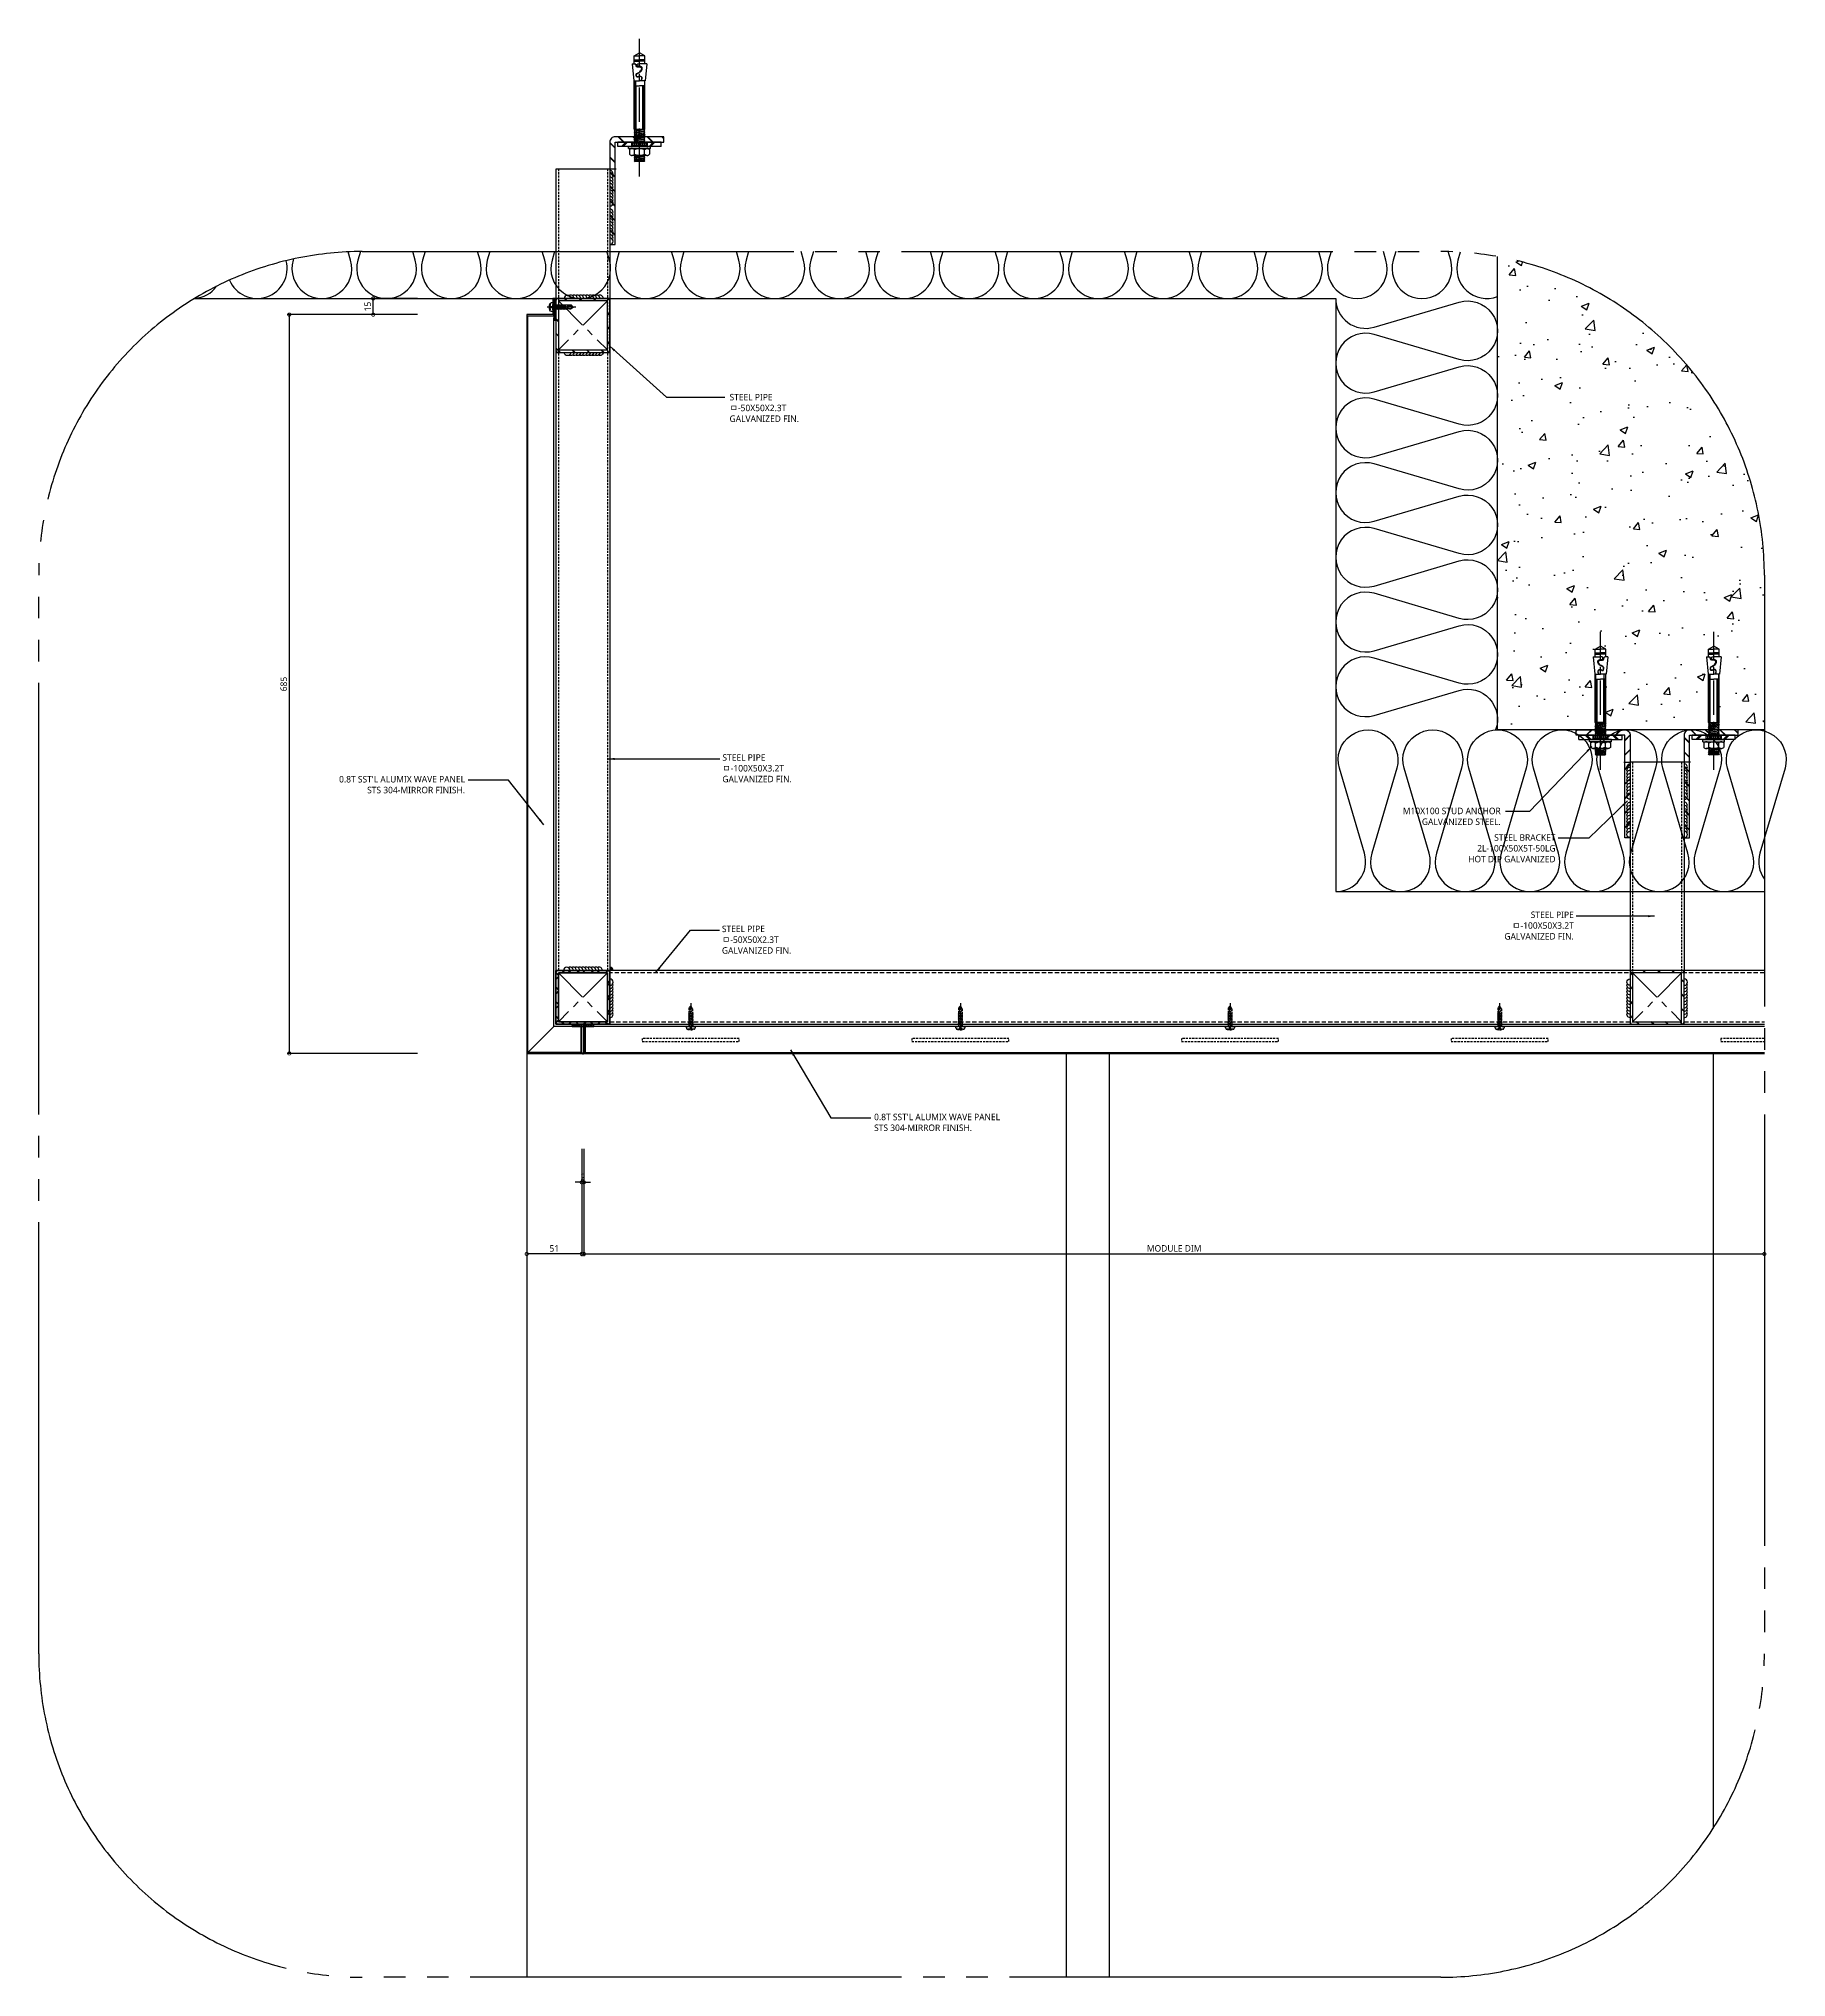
# Model space of a CAD drawing. Header units: millimetres. Extents: x 3584 to 9537, y 842 to 7828.
# Drawn here: x 3586 to 5206, y 3853 to 5651 of the extents above; entities that cross this region are included whole.
import ezdxf

# ---------------------------------------------------------------- set-up
doc = ezdxf.new("R2010")
doc.units = ezdxf.units.MM
doc.set_wipeout_variables(frame=1)
for name, pattern in [('CENTER', [50.8, 31.75, -6.35, 6.35, -6.35]), ('CONTINUA', [0]), ('DASHED', [19.05, 12.7, -6.35]), ('HIDDEN', [3, 2, -1]), ('PHANTOM', [25, 20, -1, 1, -1, 1, -1])]:
    doc.linetypes.add(name, pattern=pattern)
doc.layers.get('DEFPOINTS').update_dxf_attribs({"color": 142, "lineweight": 30})
for name, color, linetype in [('0-CEN', 1, 'CENTER'), ('0-DIM', 7, 'Continuous'), ('0-WELDING', 1, 'Continuous'), ('1', 1, 'Continuous'), ('2', 2, 'Continuous'), ('2-SCREW-BOLT', 2, 'Continuous'), ('3', 3, 'CENTER'), ('4', 4, 'Continuous'), ('7', 7, 'Continuous'), ('8', 8, 'Continuous'), ('CASTFIX', 1, 'Continuous'), ('CEN', 1, 'CONTINUA'), ('CON', 2, 'Continuous'), ('EL5', 4, 'Continuous'), ('EL7', 8, 'Continuous'), ('MRK1', 3, 'Continuous'), ('Net truc', 31, 'CENTER'), ('TEXT', 7, 'Continuous'), ('xref_section$0$CON', 2, 'Continuous'), ('xref_section$0$INSUL', 8, 'Continuous')]:
    doc.layers.add(name, color=color, linetype=linetype)
doc.layers.add('def', color=213, linetype='Continuous', plot=False)
doc.styles.add('맑은고딕', font='malgun.ttf')
doc.dimstyles.new('HD-2', dxfattribs={"dimscale": 2, "dimtxt": 3, "dimasz": 3, "dimexe": 1, "dimexo": 3, "dimgap": 1, "dimtad": 1, "dimdec": 1, "dimzin": 12, "dimdsep": 46, "dimtxsty": '맑은고딕', "dimblk": 'DOTSMALL', "dimcen": 1, "dimclrd": 2, "dimclre": 2, "dimclrt": 7, "dimadec": 1, "dimazin": 2, "dimtfac": 1, "dimtdec": 1, "dimtix": 1, "dimtmove": 2, "dimatfit": 3, "dimfxl": 1, "dimtolj": 1, "dimtzin": 12, "dimlwd": -1, "dimlwe": -1, "dimarcsym": 0})

msp = doc.modelspace()

# ---------------------------------------------------------------- texts
at = {"layer": 'TEXT', "color": 0, "char_height": 6, "style": '맑은고딕'}
for s, insert, width, attachment_point in [('STEEL PIPE\\Pㅁ-50X50X2.3T\\PGALVANIZED FIN.', (4226.12, 5321.41, -0.16), 121.1974, 1), ('STEEL PIPE\\Pㅁ-100X50X3.2T\\PGALVANIZED FIN.', (4219.47, 4987.32), 121.1974, 1), ("0.8T SST'L ALUMIX WAVE PANEL\\PSTS 304-MIRROR FINISH.", (3980.88, 4967.14), 139.0953, 3), ('M10X100 STUD ANCHOR\\PGALVANIZED STEEL.', (4941.17, 4937.73), 148.494, 3), ('STEEL BRACKET\\P2L-100X50X5T-50LG\\PHOT DIP GALVANIZED', (4991.97, 4913.11), 131.7363, 3), ('STEEL PIPE\\Pㅁ-100X50X3.2T\\PGALVANIZED FIN.', (5008.89, 4841.49), 121.1974, 3), ('STEEL PIPE\\Pㅁ-50X50X2.3T\\PGALVANIZED FIN.', (4219.03, 4828.4), 121.1974, 1), ("0.8T SST'L ALUMIX WAVE PANEL\\PSTS 304-MIRROR FINISH.", (4360.14, 4654), 128.0228, 1)]:
    msp.add_mtext(s, dxfattribs=dict(at, insert=insert, width=width, attachment_point=attachment_point))

# ---------------------------------------------------------------- blocks, each defined once
blk = doc.blocks.new('50X50X2.3T')
h = blk.add_hatch()
h.set_pattern_fill('ANSI32', color=8)
h.set_pattern_definition([(45, (0, 0), (-6.7352, 6.7352), []), (45, (0.449, 0), (-6.7352, 6.7352), [])])
edge = h.paths.add_edge_path()
edge.add_line((-22.7, 25), (22.7, 25))
edge.add_arc((22.7, 22.7), 2.3, 0, 90, ccw=False)
edge.add_line((25, 22.7), (25, -22.7))
edge.add_arc((22.7, -22.7), 2.3, -90, 0, ccw=False)
edge.add_line((22.7, -25), (-22.7, -25))
edge.add_arc((-22.7, -22.7), 2.3, 180, 270, ccw=False)
edge.add_line((-25, -22.7), (-25, 22.7))
edge.add_arc((-22.7, 22.7), 2.3, 90, 180, ccw=False)
h.paths.add_polyline_path([(-22.7, 22.7), (22.7, 22.7), (22.7, -22.7), (-22.7, -22.7)], flags=16)
at = {"layer": '0-CEN'}
for p, q in [((-22.7, 22.7), (22.7, -22.7)), ((22.7, 22.7), (-22.7, -22.7))]:
    blk.add_line(p, q, dxfattribs=at)
at = {"layer": '7'}
blk.add_lwpolyline([(-22.7, 25), (22.7, 25, -0.414214), (25, 22.7), (25, -22.7, -0.414214), (22.7, -25), (-22.7, -25, -0.414214), (-25, -22.7), (-25, 22.7, -0.414214)], format="xyb", close=True, dxfattribs=at)
blk.add_lwpolyline([(-22.7, 22.7), (22.7, 22.7), (22.7, -22.7), (-22.7, -22.7)], close=True, dxfattribs=at)
at = {"layer": 'def'}
blk.add_lwpolyline([(-25, 25), (25, 25), (25, -25), (-25, -25)], close=True, dxfattribs=at)
blk = doc.blocks.new('*U5')
at = {"layer": '1', "linetype": 'ByBlock'}
h = blk.add_hatch(color=256, dxfattribs=at)
h.paths.add_polyline_path([(-1, 0), (0, 0), (0, 1, 0.414214)])
h.paths.add_polyline_path([(0, 0), (0, -1, 0.414214), (1, 0)])
for p, q in [((1.8, 0), (-1.8, 0)), ((0, -1.8), (0, 1.8))]:
    blk.add_line(p, q, dxfattribs=at)
blk.add_circle((0, 0), 1, dxfattribs=at)
blk = doc.blocks.new('LE-02')
at = {"layer": '0-CEN'}
blk.add_blockref('*U5', (0, 0), dxfattribs=at)
blk = doc.blocks.new('WL03')
for radius in [3, 2, 1]:
    blk.add_arc((0, 0), radius, 0, 90)
blk = doc.blocks.new('WE-03')
at = {"layer": '0-WELDING'}
blk.add_blockref('WL03', (0, 0), dxfattribs=at)
blk = doc.blocks.new('*U44')
at = {"layer": '0-WELDING'}
for centre, end in [((3, 0), 180), ((6, 0), 120), ((9, 0), 120), ((12, 0), 120), ((15, 0), 120), ((18, 0), 120), ((21, 0), 120), ((24, 0), 120), ((27, 0), 120), ((30, 0), 120), ((33, 0), 120)]:
    blk.add_arc(centre, 3, 0, end, dxfattribs=at)
blk = doc.blocks.new('_DOTSMALL')
at = {"color": 0, "linetype": 'ByBlock', "const_width": 0.5}
blk.add_lwpolyline([(-0.0625, 0, 1), (0.0625, 0, 1)], format="xyb", close=True, dxfattribs=at)
blk = doc.blocks.new('*D47')
at = {"layer": '0-DIM', "color": 2, "transparency": 16777216}
for p, q in [((4089.1, 4621.5), (4089.1, 4588.4)), ((4091.1, 4621.5), (4091.1, 4588.4)), ((4089.1, 4590.4), (4083.1, 4590.4)), ((4091.1, 4590.4), (4089.1, 4590.4)), ((4091.1, 4590.4), (4097.1, 4590.4))]:
    blk.add_line(p, q, dxfattribs=at)
at = {"layer": 'DEFPOINTS', "color": 0, "transparency": 16777216}
for p in [(4089.1, 4627.5), (4091.1, 4627.5), (4089.1, 4590.4)]:
    blk.add_point(p, dxfattribs=at)
at = {"layer": '0-DIM', "color": 2, "transparency": 16777216, "xscale": 6, "yscale": 6, "zscale": 6}
blk.add_blockref('_DOTSMALL', (4089.1, 4590.4), dxfattribs=at)
at = {"layer": '0-DIM', "color": 2, "transparency": 16777216, "xscale": 6, "yscale": 6, "zscale": 6, "rotation": 180}
blk.add_blockref('_DOTSMALL', (4091.1, 4590.4), dxfattribs=at)
at = {"layer": '0-DIM', "color": 7, "transparency": 16777216, "insert": (4090.1, 4595.4), "char_height": 6, "attachment_point": 5, "style": '맑은고딕'}
blk.add_mtext('\\A1;2', dxfattribs=at)
blk = doc.blocks.new('*U42')
at = {"layer": '1', "ltscale": 2}
h = blk.add_hatch(dxfattribs=at)
h.set_pattern_fill('BRASS', color=256, scale=0.2)
h.set_pattern_definition([(0, (-48084.0283, 40837.4923), (0, 1.27), []), (0, (-48084.0283, 40838.1273), (0, 1.27), [0.635, -0.3175])])
h.paths.add_polyline_path([(-2.5, -1), (2.5, -1), (2.5, 0), (-2.5, 0)])
blk.add_lwpolyline([(-2.5, -1), (2.5, -1), (2.5, 0), (-2.5, 0)], close=True, dxfattribs=at)
at = {"layer": 'CEN', "ltscale": 10}
blk.add_line((0, 5), (0, -6), dxfattribs=at)
blk = doc.blocks.new('*U41')
at = {"layer": '2'}
for p, q in [((-1.7, -3), (-1.7, 0)), ((1.8, -3), (1.8, 0)), ((-1.7, -16.5), (-1.7, -3)), ((1.8, -17.3), (1.8, -3))]:
    blk.add_line(p, q, dxfattribs=at)
blk.add_lwpolyline([(0, -19), (0.9, -14.3, 0.346664), (0.4, -13.3, 0.325529), (-0.2, -13.4, 0.145857), (-1.7, -16.5), (0, -19), (1.8, -17.3)], format="xyb", dxfattribs=at)
blk.add_arc((0.9, -17.4), 0.825, 12.0442, 129.6662, dxfattribs=at)
at = {"layer": '2-SCREW-BOLT'}
for p, q in [((-1.9, 0), (-4.1, 0)), ((-2.5, 0), (2.5, 0)), ((-2.5, 0), (2.5, 0)), ((4.1, 0), (2.3, 0))]:
    blk.add_line(p, q, dxfattribs=at)
blk.add_lwpolyline([(-4.1, 0), (-4.1, 1.2, -0.334238), (-3, 2.6, -0.141196), (3, 2.6, -0.334238), (4.1, 1.2), (4.1, 0)], format="xyb", dxfattribs=at)
blk.add_lwpolyline([(3, 2.6), (2.7, 2.4), (2.4, 2.3), (2.1, 2.3), (1.8, 2.4), (1.5, 2.5), (1.2, 2.6), (1, 2.7), (0.8, 2.7), (0.6, 2.7), (0.6, 2.5), (0.6, 2.3), (0.6, 2.1), (0.6, 1.8), (0.6, 1.5), (0.6, 1.3), (0.5, 1.1), (0.5, 0.9), (0.3, 0.8), (0.2, 0.7), (0, 0.6), (-0.2, 0.7), (-0.3, 0.8), (-0.5, 0.9), (-0.5, 1.1), (-0.6, 1.3), (-0.6, 1.5), (-0.6, 1.8), (-0.6, 2.1), (-0.6, 2.3), (-0.6, 2.5), (-0.6, 2.7), (-0.8, 2.7), (-1, 2.7), (-1.2, 2.6), (-1.5, 2.5), (-1.8, 2.4), (-2.1, 2.3), (-2.4, 2.3), (-2.7, 2.4), (-3, 2.6)], dxfattribs=at)
at = {"layer": 'Net truc', "color": 1, "linetype": 'CENTER', "ltscale": 3}
blk.add_line((0, -21.5), (0, 5.2), dxfattribs=at)
at = {"color": 187}
blk.add_wipeout([(-2.1, -1.1), (-1.8, -1.3), (0, -0.7), (1.8, -0.4), (2.1, -0.3), (1.8, -0.1), (0, -0.7), (-1.8, -0.9)], dxfattribs=at)
at = {"layer": '1'}
h = blk.add_hatch(dxfattribs=at)
h.set_pattern_fill('AR-SAND', color=256)
edge = h.paths.add_edge_path()
edge.add_line((-5.2, 0), (5.2, 0))
edge.add_arc((0, 0), 5.16, 0, 180)
blk.add_line((0, 0), (0, 0))
at = {"color": 2}
blk.add_lwpolyline([(-2.1, -1.1), (-1.8, -0.9), (1.8, -0.4), (2.1, -0.3), (1.8, -0.1), (-1.8, -1.3), (-2.1, -1.1), (2.1, -0.3)], close=True, dxfattribs=at)
at = {"color": 187}
blk.add_wipeout([(-2.1, -2.5), (-1.8, -2.7), (0, -2.1), (1.8, -1.8), (2.1, -1.7), (1.8, -1.5), (0, -2.1), (-1.8, -2.3)], dxfattribs=at)
at = {"color": 2}
blk.add_lwpolyline([(-2.1, -2.5), (-1.8, -2.3), (1.8, -1.8), (2.1, -1.7), (1.8, -1.5), (-1.8, -2.7), (-2.1, -2.5), (2.1, -1.7)], close=True, dxfattribs=at)
at = {"color": 187}
blk.add_wipeout([(-2.1, -3.9), (-1.8, -4.1), (0, -3.5), (1.8, -3.3), (2.1, -3.1), (1.8, -2.9), (0, -3.5), (-1.8, -3.7)], dxfattribs=at)
at = {"color": 2}
blk.add_lwpolyline([(-2.1, -3.9), (-1.8, -3.7), (1.8, -3.3), (2.1, -3.1), (1.8, -2.9), (-1.8, -4.1), (-2.1, -3.9), (2.1, -3.1)], close=True, dxfattribs=at)
at = {"color": 187}
blk.add_wipeout([(-2.1, -5.3), (-1.8, -5.5), (0, -4.9), (1.8, -4.7), (2.1, -4.5), (1.8, -4.3), (0, -4.9), (-1.8, -5.1)], dxfattribs=at)
at = {"color": 2}
blk.add_lwpolyline([(-2.1, -5.3), (-1.8, -5.1), (1.8, -4.7), (2.1, -4.5), (1.8, -4.3), (-1.8, -5.5), (-2.1, -5.3), (2.1, -4.5)], close=True, dxfattribs=at)
at = {"color": 187}
blk.add_wipeout([(-2.1, -6.7), (-1.8, -6.9), (0, -6.3), (1.8, -6.1), (2.1, -5.9), (1.8, -5.7), (0, -6.3), (-1.8, -6.5)], dxfattribs=at)
at = {"color": 2}
blk.add_lwpolyline([(-2.1, -6.7), (-1.8, -6.5), (1.8, -6.1), (2.1, -5.9), (1.8, -5.7), (-1.8, -6.9), (-2.1, -6.7), (2.1, -5.9)], close=True, dxfattribs=at)
at = {"color": 187}
blk.add_wipeout([(-2.1, -8.1), (-1.8, -8.3), (0, -7.7), (1.8, -7.5), (2.1, -7.3), (1.8, -7.1), (0, -7.7), (-1.8, -7.9)], dxfattribs=at)
at = {"color": 2}
blk.add_lwpolyline([(-2.1, -8.1), (-1.8, -7.9), (1.8, -7.5), (2.1, -7.3), (1.8, -7.1), (-1.8, -8.3), (-2.1, -8.1), (2.1, -7.3)], close=True, dxfattribs=at)
at = {"color": 187}
blk.add_wipeout([(-2.1, -9.5), (-1.8, -9.7), (0, -9.1), (1.8, -8.9), (2.1, -8.7), (1.8, -8.5), (0, -9.1), (-1.8, -9.4)], dxfattribs=at)
at = {"color": 2}
blk.add_lwpolyline([(-2.1, -9.5), (-1.8, -9.4), (1.8, -8.9), (2.1, -8.7), (1.8, -8.5), (-1.8, -9.7), (-2.1, -9.5), (2.1, -8.7)], close=True, dxfattribs=at)
at = {"color": 187}
blk.add_wipeout([(-2.1, -10.9), (-1.8, -11.1), (0, -10.5), (1.8, -10.3), (2.1, -10.1), (1.8, -9.9), (0, -10.5), (-1.8, -10.8)], dxfattribs=at)
at = {"color": 2}
blk.add_lwpolyline([(-2.1, -10.9), (-1.8, -10.8), (1.8, -10.3), (2.1, -10.1), (1.8, -9.9), (-1.8, -11.1), (-2.1, -10.9), (2.1, -10.1)], close=True, dxfattribs=at)
at = {"color": 187}
blk.add_wipeout([(-2.1, -12.3), (-1.8, -12.5), (0, -11.9), (1.8, -11.7), (2.1, -11.6), (1.8, -11.3), (0, -11.9), (-1.8, -12.2)], dxfattribs=at)
at = {"color": 2}
blk.add_lwpolyline([(-2.1, -12.3), (-1.8, -12.2), (1.8, -11.7), (2.1, -11.6), (1.8, -11.3), (-1.8, -12.5), (-2.1, -12.3), (2.1, -11.6)], close=True, dxfattribs=at)
blk = doc.blocks.new('Set Anchor')
at = {"layer": '1'}
h = blk.add_hatch(dxfattribs=at)
h.set_pattern_fill('ANSI33', color=256, scale=10, angle=135, style=0)
h.set_pattern_definition([(180, (-2444.4873, -986.835), (-1e-15, -2.5), []), (180, (-2445.7373, -985.585), (-1e-15, -2.5), [1.25, -0.625])])
h.paths.add_polyline_path([(0, 4), (-7, 4), (-7, 0), (0, 0)])
h.paths.add_polyline_path([(7, 4), (0, 4), (0, 0), (7, 0)])
at = {"color": 1, "linetype": 'CENTER'}
blk.add_line((0, 31.9), (0, -95.8), dxfattribs=at)
for p, q in [((-20, 4), (20, 4)), ((-20, 4), (-20, 0)), ((-20, 0), (20, 0)), ((20, 4), (20, 0))]:
    blk.add_line(p, q)
at = {"layer": '1'}
blk.add_lwpolyline([(-7, 4), (7, 4), (7, 0), (-7, 0)], close=True, dxfattribs=at)
at = {"layer": '2'}
for p, q in [((-5, 17.3), (4.3, 18)), ((-5, 17.3), (4.3, 18)), ((4.3, 18), (-4.3, 16.5)), ((-4.3, 18), (4.2, 18)), ((4.3, 18), (-4.3, 16.5)), ((-4.3, 18), (4.2, 18)), ((10.1, 6), (-10.1, 6)), ((-10.1, 6), (-10.1, 4)), ((-9.2, 7.1), (-9.2, 11.3)), ((-9.2, 7.1), (-9.2, 11.3)), ((-7, 12.4), (7, 12.4)), ((-7, 12.4), (7, 12.4)), ((5, 17.3), (-5, 15.8)), ((5, 17.3), (-5, 15.8)), ((5, 15.8), (-5, 14.3)), ((5, 15.8), (-5, 14.3)), ((-5, 12.8), (5, 14.3)), ((-5, 12.8), (5, 14.3)), ((-5, 14.3), (-4.3, 13.5)), ((-5, 14.3), (-4.3, 13.5)), ((-5, 12.8), (-4.3, 13.5)), ((-5, 12.8), (-4.3, 13.5)), ((-5, 12.8), (-4.7, 12.4)), ((-5, 12.8), (-4.7, 12.4)), ((-5, 0.7), (-5, 0.7)), ((-5, 0.7), (-5, 0.7)), ((4.5, 0), (-5, -1.5)), ((4.5, 0), (-5, -1.5)), ((-4.7, 11.1), (-4.7, 7.3)), ((-4.7, 11.1), (-4.7, 7.3)), ((4.3, 16.5), (-4.3, 15)), ((4.3, 16.5), (-4.3, 15)), ((-4.3, 13.5), (4.3, 15)), ((-4.3, 13.5), (4.3, 15)), ((-4.3, -0.8), (-0.2, 0)), ((-4.3, -0.8), (-0.2, 0)), ((4.3, 13.5), (-2.2, 12.4)), ((4.3, 13.5), (-2.2, 12.4)), ((1.6, 12.3), (5, 12.8)), ((1.6, 12.3), (5, 12.8)), ((4.3, 13.5), (5, 14.3)), ((4.3, 13.5), (5, 14.3)), ((4.3, 13.5), (5, 12.8)), ((4.3, 13.5), (5, 12.8)), ((4.3, -0.7), (4.9, 0)), ((4.3, -0.7), (4.9, 0)), ((4.6, 12.4), (5, 12.8)), ((4.6, 12.4), (5, 12.8)), ((4.7, 11.1), (4.7, 7.3)), ((4.7, 11.1), (4.7, 7.3)), ((9.2, 7.1), (9.2, 11.3)), ((9.2, 7.1), (9.2, 11.3)), ((10.1, 6), (10.1, 4)), ((-5, 0), (-4.3, -0.8)), ((-5, 0), (-4.3, -0.8)), ((-5, -1.5), (-4.3, -0.8)), ((-5, -1.5), (-4.3, -0.8)), ((5, -1.4), (-5, -3)), ((5, -1.4), (-5, -3)), ((-5, -1.5), (-4.3, -2.3)), ((-5, -1.5), (-4.3, -2.3)), ((-5, -3), (-4.3, -2.3)), ((-5, -3), (-4.3, -2.3)), ((5, -2.9), (-5, -4.5)), ((5, -2.9), (-5, -4.5)), ((-5, -3), (-4.3, -3.8)), ((-5, -4.5), (-4.3, -3.8)), ((5, -4.4), (-5, -6)), ((5, -4.4), (-5, -6)), ((-5, -4.5), (-4.3, -5.3)), ((-5, -6), (-4.3, -5.3)), ((5, -5.9), (-5, -7.5)), ((5, -5.9), (-5, -7.5)), ((-5, -6), (-4.3, -6.8)), ((-5, -7.5), (-4.3, -6.8)), ((5, -7.4), (-5, -9)), ((5, -7.4), (-5, -9)), ((-5, -7.5), (-4.3, -8.3)), ((-5, -9), (-4.3, -8.3)), ((5, -8.9), (-5, -10.5)), ((5, -8.9), (-5, -10.5)), ((-5, -9), (-4.3, -9.8)), ((-5, -10.5), (-4.3, -9.8)), ((5, -10.4), (-5, -11.9)), ((-5, -10.5), (-4.3, -11.3)), ((-5, -11.9), (-4.3, -11.3)), ((-5, -11.9), (-5, -56.8)), ((-5, -11.9), (-5, -56.8)), ((5, -11.9), (-5, -11.9)), ((-4.8, -11.9), (-4.8, -51.7)), ((-4.8, -11.9), (-4.8, -51.7)), ((-4.5, -11.9), (-4.5, -51.7)), ((-4.5, -11.9), (-4.5, -51.7)), ((-4.3, -2.3), (4.3, -0.7)), ((-4.3, -2.3), (4.3, -0.7)), ((-4.3, -3.8), (4.3, -2.2)), ((-4.3, -5.3), (4.3, -3.7)), ((-4.3, -6.8), (4.3, -5.2)), ((-4.3, -8.3), (4.3, -6.7)), ((-4.3, -9.8), (4.3, -8.2)), ((-4.3, -11.3), (4.3, -9.7)), ((-4.2, -11.9), (-4.2, -51.7)), ((-4.2, -11.9), (-4.2, -51.7)), ((-3.2, -11.9), (-3.2, -51.7)), ((-3.2, -11.9), (-3.2, -51.7)), ((0.7, -11.9), (4.3, -11.2)), ((3.3, -11.9), (3.3, -56.8)), ((4.2, -11.9), (4.2, -51.7)), ((4.2, -11.9), (4.2, -51.7)), ((4.3, -0.7), (5, -1.4)), ((4.3, -0.7), (5, -1.4)), ((4.3, -2.2), (5, -1.4)), ((4.3, -2.2), (5, -1.4)), ((4.3, -2.2), (5, -2.9)), ((4.3, -2.2), (5, -2.9)), ((4.3, -3.7), (5, -2.9)), ((4.3, -3.7), (5, -2.9)), ((4.3, -3.7), (5, -4.4)), ((4.3, -3.7), (5, -4.4)), ((4.3, -5.2), (5, -4.4)), ((4.3, -5.2), (5, -4.4)), ((4.3, -5.2), (5, -5.9)), ((4.3, -5.2), (5, -5.9)), ((4.3, -6.7), (5, -5.9)), ((4.3, -6.7), (5, -5.9)), ((4.3, -6.7), (5, -7.4)), ((4.3, -6.7), (5, -7.4)), ((4.3, -8.2), (5, -7.4)), ((4.3, -8.2), (5, -7.4)), ((4.3, -8.2), (5, -8.9)), ((4.3, -8.2), (5, -8.9)), ((4.3, -9.7), (5, -8.9)), ((4.3, -9.7), (5, -8.9)), ((4.3, -9.7), (5, -10.4)), ((4.3, -9.7), (5, -10.4)), ((4.3, -11.2), (5, -10.4)), ((4.3, -11.2), (5, -10.4)), ((4.3, -11.2), (5, -11.9)), ((4.3, -11.2), (5, -11.9)), ((4.5, -11.9), (4.5, -51.7)), ((4.5, -11.9), (4.5, -51.7)), ((4.8, -11.9), (4.8, -51.7)), ((4.8, -11.9), (4.8, -51.7)), ((5, -11.9), (5, -56.8)), ((5, -11.9), (5, -56.8)), ((-4.5, -52), (0, -52)), ((-4.5, -52), (0, -52)), ((-4.5, -56.8), (-4.5, -52)), ((-4.5, -56.8), (-4.5, -52)), ((4.5, -52), (0, -52)), ((4.5, -52), (0, -52)), ((4.5, -56.8), (4.5, -52)), ((4.5, -56.8), (4.5, -52)), ((-6.8, -72.6), (-5.3, -56.8)), ((-6.8, -72.6), (-5.3, -56.8)), ((-5.3, -56.8), (0, -56.8)), ((-5.3, -56.8), (0, -56.8)), ((5.3, -56.8), (0, -56.8)), ((5.3, -56.8), (0, -56.8)), ((6.8, -72.6), (5.3, -56.8)), ((6.8, -72.6), (5.3, -56.8)), ((-6.8, -72.6), (0, -72.6)), ((-6.8, -72.6), (0, -72.6)), ((-5, -72.6), (-5, -79.9)), ((-5, -72.6), (-5, -79.9)), ((-5, -75.1), (0.1, -75.1)), ((-5, -75.1), (0.1, -75.1)), ((-5, -76.3), (0, -76.3)), ((-5, -76.3), (0, -76.3)), ((-5, -79.9), (0, -82.6)), ((-5, -79.9), (0, -82.6)), ((-5, -79.9), (0, -79.9)), ((-5, -79.9), (0, -79.9)), ((5, -75.1), (-0.1, -75.1)), ((5, -75.1), (-0.1, -75.1)), ((1.5, -72.6), (0, -72.6)), ((1.5, -72.6), (0, -72.6)), ((5, -76.3), (0, -76.3)), ((5, -76.3), (0, -76.3)), ((5, -79.9), (0, -82.6)), ((5, -79.9), (0, -82.6)), ((5, -79.9), (0, -79.9)), ((5, -79.9), (0, -79.9)), ((6.8, -72.6), (3.6, -72.6)), ((6.8, -72.6), (3.6, -72.6)), ((5, -72.6), (5, -79.9)), ((5, -72.6), (5, -79.9))]:
    blk.add_line(p, q, dxfattribs=at)
at = {"layer": '2', "linetype": 'DASHED'}
for p, q in [((-5, 17.3), (-4.3, 18)), ((-5, 17.3), (-4.3, 18)), ((4.3, 18), (5, 17.3)), ((4.3, 18), (5, 17.3)), ((-5, 17.3), (-4.3, 16.6)), ((-5, 17.3), (-4.3, 16.6)), ((-5, 15.8), (-4.3, 16.5)), ((-5, 15.8), (-4.3, 16.5)), ((-5, 15.8), (-4.3, 15)), ((-5, 15.8), (-4.3, 15)), ((-5, 14.3), (-4.3, 15)), ((-5, 14.3), (-4.3, 15)), ((4.3, 16.5), (5, 17.3)), ((4.3, 16.5), (5, 17.3)), ((4.3, 16.5), (5, 15.8)), ((4.3, 16.5), (5, 15.8)), ((4.3, 15), (5, 15.8)), ((4.3, 15), (5, 15.8)), ((4.3, 15), (5, 14.3)), ((4.3, 15), (5, 14.3))]:
    blk.add_line(p, q, dxfattribs=at)
at = {"layer": '2'}
for points in [[(-1.6, -56.8), (-2.1, -57.8), (-2.3, -58.9), (-2.3, -59.8), (-1.9, -60.4), (-1.2, -60.9), (-0.1, -61), (0.4, -60.9), (1, -60.7), (1.6, -60.4), (2.1, -60.5), (2.5, -60.7), (2.7, -61.2), (2.9, -61.8), (2.9, -62.2), (2.8, -62.7), (2.3, -63.3), (1.5, -63.8), (0.6, -64.3), (-0.1, -64.7), (-0.8, -65), (-1.2, -65.4), (-1.7, -65.9), (-2.1, -66.7), (-2.4, -67.6), (-2.5, -68.4), (-2.4, -69), (-1.9, -69.7), (-0.5, -70.3), (0.3, -70.3), (1.4, -70.4), (1.9, -70.6), (2.1, -70.9), (2.2, -71.4), (2.2, -71.7), (2.2, -72), (2.1, -72.2), (1.9, -72.3), (1.5, -72.6)], [(-1.6, -56.8), (-2.1, -57.8), (-2.3, -58.9), (-2.3, -59.8), (-1.9, -60.4), (-1.2, -60.9), (-0.1, -61), (0.4, -60.9), (1, -60.7), (1.6, -60.4), (2.1, -60.5), (2.5, -60.7), (2.7, -61.2), (2.9, -61.8), (2.9, -62.2), (2.8, -62.7), (2.3, -63.3), (1.5, -63.8), (0.6, -64.3), (-0.1, -64.7), (-0.8, -65), (-1.2, -65.4), (-1.7, -65.9), (-2.1, -66.7), (-2.4, -67.6), (-2.5, -68.4), (-2.4, -69), (-1.9, -69.7), (-0.5, -70.3), (0.3, -70.3), (1.4, -70.4), (1.9, -70.6), (2.1, -70.9), (2.2, -71.4), (2.2, -71.7), (2.2, -72), (2.1, -72.2), (1.9, -72.3), (1.5, -72.6)], [(-1.5, -56.8), (-1.9, -57.7), (-2.1, -59), (-2, -59.9), (-1.6, -60.4), (-1, -60.7), (-0.3, -60.7), (0.6, -60.6), (1.5, -60.2), (2.4, -60.2), (2.9, -60.9), (3.1, -61.6), (3.1, -62.8), (2.6, -63.5), (2, -63.8), (0.6, -64.6), (-0.2, -65.1), (-1, -65.9), (-1.7, -67), (-1.9, -67.3), (-2, -68.4), (-1.6, -68.8), (-0.9, -69.3), (0.1, -69.6), (0.9, -69.6), (1.9, -69.5), (2.7, -69.9), (3.1, -70.7), (3.4, -71.9), (3.6, -72.6)], [(-1.5, -56.8), (-1.9, -57.7), (-2.1, -59), (-2, -59.9), (-1.6, -60.4), (-1, -60.7), (-0.3, -60.7), (0.6, -60.6), (1.5, -60.2), (2.4, -60.2), (2.9, -60.9), (3.1, -61.6), (3.1, -62.8), (2.6, -63.5), (2, -63.8), (0.6, -64.6), (-0.2, -65.1), (-1, -65.9), (-1.7, -67), (-1.9, -67.3), (-2, -68.4), (-1.6, -68.8), (-0.9, -69.3), (0.1, -69.6), (0.9, -69.6), (1.9, -69.5), (2.7, -69.9), (3.1, -70.7), (3.4, -71.9), (3.6, -72.6)]]:
    blk.add_lwpolyline(points, dxfattribs=at)
for centre, radius, start, end in [((-7, 9.6), 2.76, 32.6449, 143.1914), ((-7, 9.6), 2.76, 32.6449, 143.1914), ((-7, 8.8), 2.76, 216.8086, 327.3551), ((-7, 8.8), 2.76, 216.8086, 327.3551), ((0, 3.2), 9.21, 59.5226, 120.4774), ((0, 3.2), 9.21, 59.5226, 120.4774), ((0, 15.2), 9.21, 239.5226, 300.4774), ((0, 15.2), 9.21, 239.5226, 300.4774), ((7, 9.6), 2.76, 36.8086, 147.3551), ((7, 9.6), 2.76, 36.8086, 147.3551), ((7, 8.8), 2.76, 212.6449, 323.1914), ((7, 8.8), 2.76, 212.6449, 323.1914)]:
    blk.add_arc(centre, radius, start, end, dxfattribs=at)
at = {"layer": '3'}
blk.add_line((10.1, 4), (-10.1, 4), dxfattribs=at)
at = {"layer": '8'}
for p, q in [((-10.2, 4), (-14.2, 0)), ((-8.8, 4), (-12.8, 0)), ((15.2, 4), (11.2, 0)), ((16.6, 4), (12.6, 0))]:
    blk.add_line(p, q, dxfattribs=at)
at = {"layer": 'CASTFIX'}
blk.add_line((3.2, -11.9), (3.2, -51.7), dxfattribs=at)
blk.add_line((3.2, -11.9), (3.2, -51.7), dxfattribs=at)
blk = doc.blocks.new('*U35')
at = {"layer": '0-WELDING'}
for centre, start in [((3, 0), 180), ((6, 0), 240), ((9, 0), 240), ((12, 0), 240), ((15, 0), 240), ((18, 0), 240), ((21, 0), 240), ((24, 0), 240), ((27, 0), 240), ((30, 0), 240)]:
    blk.add_arc(centre, 3, start, 0, dxfattribs=at)
blk = doc.blocks.new('L-100X80X6T-1')
at = {"layer": '7'}
h = blk.add_hatch(dxfattribs=at)
h.set_pattern_fill('ANSI32', color=8)
h.set_pattern_definition([(45, (-100811.442, -62247.727), (-6.7351921, 6.7351921), []), (45, (-100810.993, -62247.727), (-6.7351921, 6.7351921), [])])
edge = h.paths.add_edge_path()
edge.add_line((0, 0), (0, 5))
edge.add_line((0, 5), (-95, 5))
edge.add_line((-95, 5), (-95, 50))
edge.add_line((-95, 50), (-100, 50))
edge.add_line((-100, 50), (-100, 5))
edge.add_arc((-95, 5), 5, 180, 270)
edge.add_line((-95, 0), (0, 0))
blk.add_lwpolyline([(0, 0), (0, 5), (-95, 5), (-95, 50), (-100, 50), (-100, 5, 0.414214), (-95, 0)], format="xyb", close=True, dxfattribs=at)
at = {"layer": 'def'}
blk.add_line((-70, 6), (-70, 0), dxfattribs=at)
at = {"rotation": 180}
for p in [(-35.6, 0), (0, 0)]:
    blk.add_blockref('*U35', p, dxfattribs=at)
at = {"layer": '7', "rotation": 270}
blk.add_blockref('Set Anchor', (-95, 27.5), dxfattribs=at)
blk = doc.blocks.new('*D77')
at = {"layer": 'DEFPOINTS', "color": 0, "transparency": 16777216}
for p in [(4091.1, 4627.5), (5185.6, 4627.5), (5185.6, 4524)]:
    blk.add_point(p, dxfattribs=at)
at = {"layer": 'MRK1', "color": 2, "transparency": 16777216}
for p, q in [((4091.1, 4621.5), (4091.1, 4522)), ((5185.6, 4621.5), (5185.6, 4522)), ((4091.1, 4524), (5185.6, 4524))]:
    blk.add_line(p, q, dxfattribs=at)
at = {"layer": 'MRK1', "color": 2, "transparency": 16777216, "xscale": 6, "yscale": 6, "zscale": 6, "rotation": 180}
blk.add_blockref('_DOTSMALL', (4091.1, 4524), dxfattribs=at)
at = {"layer": 'MRK1', "color": 2, "transparency": 16777216, "xscale": 6, "yscale": 6, "zscale": 6}
blk.add_blockref('_DOTSMALL', (5185.6, 4524), dxfattribs=at)
at = {"layer": 'MRK1', "color": 7, "transparency": 16777216, "insert": (4638.4, 4529.1), "char_height": 6, "attachment_point": 5, "style": '맑은고딕'}
blk.add_mtext('\\A1;MODULE DIM', dxfattribs=at)
blk = doc.blocks.new('*D74')
at = {"layer": 'DEFPOINTS', "color": 0, "transparency": 16777216}
for p in [(4038.1, 4627.5), (4089.1, 4627.5), (4038.1, 4524)]:
    blk.add_point(p, dxfattribs=at)
at = {"layer": 'MRK1', "color": 2, "transparency": 16777216}
for p, q in [((4038.1, 4621.5), (4038.1, 4522)), ((4089.1, 4621.5), (4089.1, 4522)), ((4089.1, 4524), (4038.1, 4524))]:
    blk.add_line(p, q, dxfattribs=at)
at = {"layer": 'MRK1', "color": 2, "transparency": 16777216, "xscale": 6, "yscale": 6, "zscale": 6, "rotation": 180}
blk.add_blockref('_DOTSMALL', (4038.1, 4524), dxfattribs=at)
at = {"layer": 'MRK1', "color": 2, "transparency": 16777216, "xscale": 6, "yscale": 6, "zscale": 6}
blk.add_blockref('_DOTSMALL', (4089.1, 4524), dxfattribs=at)
at = {"layer": 'MRK1', "color": 7, "transparency": 16777216, "insert": (4063.6, 4529.1), "char_height": 6, "attachment_point": 5, "style": '맑은고딕'}
blk.add_mtext('\\A1;51', dxfattribs=at)
blk = doc.blocks.new('*D75')
at = {"layer": 'DEFPOINTS', "color": 0, "transparency": 16777216}
for p in [(3942.9, 5394.9), (3817.9, 4709.9), (3942.9, 4709.9)]:
    blk.add_point(p, dxfattribs=at)
at = {"layer": 'MRK1', "color": 2, "transparency": 16777216}
for p, q in [((3936.9, 5394.9), (3815.9, 5394.9)), ((3817.9, 5394.9), (3817.9, 4709.9)), ((3936.9, 4709.9), (3815.9, 4709.9))]:
    blk.add_line(p, q, dxfattribs=at)
at = {"layer": 'MRK1', "color": 2, "transparency": 16777216, "xscale": 6, "yscale": 6, "zscale": 6}
for p, rotation in [((3817.9, 5394.9), 90), ((3817.9, 4709.9), 270)]:
    blk.add_blockref('_DOTSMALL', p, dxfattribs=dict(at, rotation=rotation))
at = {"layer": 'MRK1', "color": 7, "transparency": 16777216, "insert": (3812.8, 5052.4), "char_height": 6, "attachment_point": 5, "rotation": 90, "style": '맑은고딕'}
blk.add_mtext('\\A1;685', dxfattribs=at)
blk = doc.blocks.new('*D76')
at = {"layer": 'DEFPOINTS', "color": 0, "transparency": 16777216}
for p in [(3895.7, 5409.9), (3942.9, 5409.9), (3942.9, 5394.9)]:
    blk.add_point(p, dxfattribs=at)
at = {"layer": 'MRK1', "color": 2, "transparency": 16777216}
for p, q in [((3936.9, 5409.9), (3893.7, 5409.9)), ((3895.7, 5394.9), (3895.7, 5409.9)), ((3936.9, 5394.9), (3893.7, 5394.9))]:
    blk.add_line(p, q, dxfattribs=at)
at = {"layer": 'MRK1', "color": 2, "transparency": 16777216, "xscale": 6, "yscale": 6, "zscale": 6}
for p, rotation in [((3895.7, 5409.9), 90), ((3895.7, 5394.9), 270)]:
    blk.add_blockref('_DOTSMALL', p, dxfattribs=dict(at, rotation=rotation))
at = {"layer": 'MRK1', "color": 7, "transparency": 16777216, "insert": (3890.6, 5402.4), "char_height": 6, "attachment_point": 5, "rotation": 90, "style": '맑은고딕'}
blk.add_mtext('\\A1;15', dxfattribs=at)

# ---------------------------------------------------------------- dimensions: what is measured, and where the dimension line sits
at = {"layer": '0-DIM'}
dim = msp.add_linear_dim(base=(4089.14, 4590.38), p1=(4091.14, 4627.46), p2=(4089.14, 4627.46), angle=180, dimstyle='HD-2', dxfattribs=at)
dim.commit()
dim.dimension.update_dxf_attribs({"geometry": '*D47', "text_midpoint": (4090.14, 4595.43)})
at = {"layer": 'MRK1'}
for base, p2, picture, middle in [((3895.67, 5409.91), (3942.92, 5409.91), '*D76', (3890.56, 5402.41)), ((3817.93, 4709.91), (3942.92, 4709.91), '*D75', (3812.83, 5052.41))]:
    dim = msp.add_linear_dim(base=base, p1=(3942.92, 5394.91), p2=p2, angle=90, dimstyle='HD-2', dxfattribs=at)
    dim.commit()
    dim.dimension.update_dxf_attribs({"geometry": picture, "text_midpoint": middle})
dim = msp.add_linear_dim(base=(4038.14, 4524), p1=(4089.14, 4627.46), p2=(4038.14, 4627.46), dimstyle='HD-2', dxfattribs=at)
dim.commit()
dim.dimension.update_dxf_attribs({"geometry": '*D74', "text_midpoint": (4063.64, 4529.11)})
dim = msp.add_linear_dim(base=(5185.61, 4524), p1=(4091.14, 4627.46), p2=(5185.61, 4627.46), text='MODULE DIM', dimstyle='HD-2', dxfattribs=at)
dim.commit()
dim.dimension.update_dxf_attribs({"geometry": '*D77', "text_midpoint": (4638.38, 4529.1)})

# ---------------------------------------------------------------- hatches: boundary and pattern name
h = msp.add_hatch()
h.set_pattern_fill('ANSI37', color=8, scale=0.5, angle=0.00029, style=0)
h.set_pattern_definition([(45.00029167, (-168486.0924, -197224.6916), (-1.122537729, 1.122526301), []), (135.00029167, (-168486.0924, -197224.6916), (-1.122526301, -1.122537729), [])])
h.paths.add_polyline_path([(4100.14, 4736.91), (4080.14, 4736.91), (4080.14, 4734.91), (4100.14, 4734.91)])
at = {"layer": 'CON'}
h = msp.add_hatch(dxfattribs=at)
h.set_pattern_fill('AR-CONC', color=8, scale=0.4)
h.paths.add_polyline_path([(5033.69, 5087.53), (5038.69, 5084.85), (5038.69, 5077.47), (5040.54, 5077.47), (5038.97, 5061.7), (5038.69, 5061.7), (5038.69, 5015.34), (5037.94, 5014.59), (5039.44, 5013.09), (5037.94, 5011.58), (5039.62, 5009.91), (5056.19, 5009.91), (5133.48, 5009.91), (5134.44, 5010.08), (5132.93, 5011.58), (5134.44, 5013.09), (5132.93, 5014.59), (5134.18, 5015.84), (5134.18, 5016.34), (5133.68, 5016.84), (5133.68, 5061.7), (5133.41, 5061.7), (5131.84, 5077.47), (5133.68, 5077.47), (5133.68, 5084.85), (5138.69, 5087.53), (5143.69, 5084.85), (5143.69, 5077.47), (5145.54, 5077.47), (5143.97, 5061.7), (5143.69, 5061.7), (5143.69, 5015.45), (5144.48, 5014.66), (5142.98, 5013.16), (5144.48, 5011.66), (5142.98, 5010.16), (5143.23, 5009.91), (5161.19, 5009.91), (5185.61, 5009.91), (5185.61, 5153.39, 0.3635618), (4938.14, 5448.76), (4938.14, 5009.91), (5029.15, 5009.91), (5029.4, 5010.16), (5027.9, 5011.66), (5029.4, 5013.16), (5027.9, 5014.66), (5029.18, 5015.95), (5029.18, 5016.37), (5028.68, 5016.84), (5028.68, 5061.7), (5028.41, 5061.7), (5026.84, 5077.47), (5028.68, 5077.47), (5028.68, 5084.85)])

# ---------------------------------------------------------------- linework, layer by layer
at = {"color": 8}
msp.add_lwpolyline([(4100.14, 4736.91), (4080.14, 4736.91), (4080.14, 4734.91), (4100.14, 4734.91)], close=True, dxfattribs=at)
at = {"layer": '2', "color": 8, "linetype": 'HIDDEN'}
for p, q in [((4188.39, 4752.17), (4188.39, 4737.87)), ((4191.89, 4751.36), (4191.89, 4737.87)), ((4438.39, 4752.17), (4438.39, 4737.87)), ((4441.89, 4751.36), (4441.89, 4737.87)), ((4688.39, 4752.17), (4688.39, 4737.87)), ((4691.89, 4751.36), (4691.89, 4737.87)), ((4938.39, 4752.17), (4938.39, 4737.87)), ((4941.89, 4751.36), (4941.89, 4737.87)), ((4188.39, 4737.96), (4188.39, 4734.91)), ((4191.89, 4737.96), (4191.89, 4734.91)), ((4438.39, 4737.96), (4438.39, 4734.91)), ((4441.89, 4737.96), (4441.89, 4734.91)), ((4688.39, 4737.96), (4688.39, 4734.91)), ((4691.89, 4737.96), (4691.89, 4734.91)), ((4938.39, 4737.96), (4938.39, 4734.91)), ((4941.89, 4737.96), (4941.89, 4734.91))]:
    msp.add_line(p, q, dxfattribs=at)
for points in [[(4190.14, 4753.91), (4189.24, 4749.2, 0.3466644), (4189.75, 4748.17, 0.3255289), (4190.33, 4748.28, 0.1458573), (4191.89, 4751.36), (4190.14, 4753.91), (4188.39, 4752.17)], [(4440.14, 4753.91), (4439.24, 4749.2, 0.3466644), (4439.75, 4748.17, 0.3255289), (4440.33, 4748.28, 0.1458573), (4441.89, 4751.36), (4440.14, 4753.91), (4438.39, 4752.17)], [(4690.14, 4753.91), (4689.24, 4749.2, 0.3466644), (4689.75, 4748.17, 0.3255289), (4690.33, 4748.28, 0.1458573), (4691.89, 4751.36), (4690.14, 4753.91), (4688.39, 4752.17)], [(4940.14, 4753.91), (4939.24, 4749.2, 0.3466644), (4939.75, 4748.17, 0.3255289), (4940.33, 4748.28, 0.1458573), (4941.89, 4751.36), (4940.14, 4753.91), (4938.39, 4752.17)]]:
    msp.add_lwpolyline(points, format="xyb", dxfattribs=at)
for centre in [(4189.19, 4752.34), (4439.19, 4752.34), (4689.19, 4752.34), (4939.19, 4752.34)]:
    msp.add_arc(centre, 0.825, 192.04422, 309.66617, dxfattribs=at)
at = {"layer": '2-SCREW-BOLT', "color": 8, "linetype": 'HIDDEN'}
for p, q in [((4186.05, 4734.91), (4187.8, 4734.91)), ((4192.64, 4734.91), (4187.64, 4734.91)), ((4192.64, 4734.91), (4187.64, 4734.91)), ((4192.08, 4734.91), (4194.22, 4734.91)), ((4436.05, 4734.91), (4437.8, 4734.91)), ((4442.64, 4734.91), (4437.64, 4734.91)), ((4442.64, 4734.91), (4437.64, 4734.91)), ((4442.08, 4734.91), (4444.22, 4734.91)), ((4686.05, 4734.91), (4687.8, 4734.91)), ((4692.64, 4734.91), (4687.64, 4734.91)), ((4692.64, 4734.91), (4687.64, 4734.91)), ((4692.08, 4734.91), (4694.22, 4734.91)), ((4936.05, 4734.91), (4937.8, 4734.91)), ((4942.64, 4734.91), (4937.64, 4734.91)), ((4942.64, 4734.91), (4937.64, 4734.91)), ((4942.08, 4734.91), (4944.22, 4734.91))]:
    msp.add_line(p, q, dxfattribs=at)
for points in [[(4194.22, 4734.91), (4194.22, 4733.72, -0.334238), (4193.15, 4732.3, -0.1411963), (4187.12, 4732.3, -0.334238), (4186.05, 4733.72), (4186.05, 4734.91)], [(4444.22, 4734.91), (4444.22, 4733.72, -0.334238), (4443.15, 4732.3, -0.1411963), (4437.12, 4732.3, -0.334238), (4436.05, 4733.72), (4436.05, 4734.91)], [(4694.22, 4734.91), (4694.22, 4733.72, -0.334238), (4693.15, 4732.3, -0.1411963), (4687.12, 4732.3, -0.334238), (4686.05, 4733.72), (4686.05, 4734.91)], [(4944.22, 4734.91), (4944.22, 4733.72, -0.334238), (4943.15, 4732.3, -0.1411963), (4937.12, 4732.3, -0.334238), (4936.05, 4733.72), (4936.05, 4734.91)]]:
    msp.add_lwpolyline(points, format="xyb", dxfattribs=at)
for points in [[(4187.12, 4732.3), (4187.4, 4732.52), (4187.7, 4732.6), (4188.03, 4732.59), (4188.35, 4732.51), (4188.66, 4732.39), (4188.94, 4732.27), (4189.19, 4732.19), (4189.37, 4732.17), (4189.49, 4732.23), (4189.55, 4732.38), (4189.56, 4732.58), (4189.56, 4732.82), (4189.54, 4733.09), (4189.53, 4733.37), (4189.54, 4733.62), (4189.59, 4733.85), (4189.68, 4734.03), (4189.81, 4734.16), (4189.97, 4734.23), (4190.14, 4734.26), (4190.31, 4734.23), (4190.46, 4734.16), (4190.59, 4734.03), (4190.69, 4733.85), (4190.73, 4733.62), (4190.74, 4733.37), (4190.73, 4733.09), (4190.71, 4732.82), (4190.71, 4732.58), (4190.73, 4732.38), (4190.79, 4732.23), (4190.9, 4732.17), (4191.09, 4732.19), (4191.33, 4732.27), (4191.61, 4732.39), (4191.92, 4732.51), (4192.24, 4732.59), (4192.57, 4732.6), (4192.87, 4732.52), (4193.15, 4732.3)], [(4437.12, 4732.3), (4437.4, 4732.52), (4437.7, 4732.6), (4438.03, 4732.59), (4438.35, 4732.51), (4438.66, 4732.39), (4438.94, 4732.27), (4439.19, 4732.19), (4439.37, 4732.17), (4439.49, 4732.23), (4439.55, 4732.38), (4439.56, 4732.58), (4439.56, 4732.82), (4439.54, 4733.09), (4439.53, 4733.37), (4439.54, 4733.62), (4439.59, 4733.85), (4439.68, 4734.03), (4439.81, 4734.16), (4439.97, 4734.23), (4440.14, 4734.26), (4440.31, 4734.23), (4440.46, 4734.16), (4440.59, 4734.03), (4440.69, 4733.85), (4440.73, 4733.62), (4440.74, 4733.37), (4440.73, 4733.09), (4440.71, 4732.82), (4440.71, 4732.58), (4440.73, 4732.38), (4440.79, 4732.23), (4440.9, 4732.17), (4441.09, 4732.19), (4441.33, 4732.27), (4441.61, 4732.39), (4441.92, 4732.51), (4442.24, 4732.59), (4442.57, 4732.6), (4442.87, 4732.52), (4443.15, 4732.3)], [(4687.12, 4732.3), (4687.4, 4732.52), (4687.7, 4732.6), (4688.03, 4732.59), (4688.35, 4732.51), (4688.66, 4732.39), (4688.94, 4732.27), (4689.19, 4732.19), (4689.37, 4732.17), (4689.49, 4732.23), (4689.55, 4732.38), (4689.56, 4732.58), (4689.56, 4732.82), (4689.54, 4733.09), (4689.53, 4733.37), (4689.54, 4733.62), (4689.59, 4733.85), (4689.68, 4734.03), (4689.81, 4734.16), (4689.97, 4734.23), (4690.14, 4734.26), (4690.31, 4734.23), (4690.46, 4734.16), (4690.59, 4734.03), (4690.69, 4733.85), (4690.73, 4733.62), (4690.74, 4733.37), (4690.73, 4733.09), (4690.71, 4732.82), (4690.71, 4732.58), (4690.73, 4732.38), (4690.79, 4732.23), (4690.9, 4732.17), (4691.09, 4732.19), (4691.33, 4732.27), (4691.61, 4732.39), (4691.92, 4732.51), (4692.24, 4732.59), (4692.57, 4732.6), (4692.87, 4732.52), (4693.15, 4732.3)], [(4937.12, 4732.3), (4937.4, 4732.52), (4937.7, 4732.6), (4938.03, 4732.59), (4938.35, 4732.51), (4938.66, 4732.39), (4938.94, 4732.27), (4939.19, 4732.19), (4939.37, 4732.17), (4939.49, 4732.23), (4939.55, 4732.38), (4939.56, 4732.58), (4939.56, 4732.82), (4939.54, 4733.09), (4939.53, 4733.37), (4939.54, 4733.62), (4939.59, 4733.85), (4939.68, 4734.03), (4939.81, 4734.16), (4939.97, 4734.23), (4940.14, 4734.26), (4940.31, 4734.23), (4940.46, 4734.16), (4940.59, 4734.03), (4940.69, 4733.85), (4940.73, 4733.62), (4940.74, 4733.37), (4940.73, 4733.09), (4940.71, 4732.82), (4940.71, 4732.58), (4940.73, 4732.38), (4940.79, 4732.23), (4940.9, 4732.17), (4941.09, 4732.19), (4941.33, 4732.27), (4941.61, 4732.39), (4941.92, 4732.51), (4942.24, 4732.59), (4942.57, 4732.6), (4942.87, 4732.52), (4943.15, 4732.3)]]:
    msp.add_lwpolyline(points, dxfattribs=at)
at = {"layer": '4'}
msp.add_lwpolyline([(5185.61, 4734.91), (4091.14, 4734.91), (4091.14, 4709.91), (5185.61, 4709.91)], dxfattribs=at)
at = {"layer": '4', "color": 8, "linetype": 'HIDDEN'}
for points in [[(4235.14, 4723.91), (4145.14, 4723.91), (4145.14, 4720.91), (4235.14, 4720.91)], [(4485.14, 4723.91), (4395.14, 4723.91), (4395.14, 4720.91), (4485.14, 4720.91)], [(4735.14, 4723.91), (4645.14, 4723.91), (4645.14, 4720.91), (4735.14, 4720.91)], [(4985.14, 4723.91), (4895.14, 4723.91), (4895.14, 4720.91), (4985.14, 4720.91)]]:
    msp.add_lwpolyline(points, close=True, dxfattribs=at)
msp.add_lwpolyline([(5185.61, 4723.91), (5145.14, 4723.91), (5145.14, 4720.91), (5185.61, 4720.91)], dxfattribs=at)
at = {"layer": '7'}
for p, q in [((4065.14, 5529.91), (4065.14, 4786.91)), ((4115.14, 5529.91), (4065.14, 5529.91)), ((4115.14, 5529.91), (4115.14, 4786.91)), ((5061.19, 4979.91), (5061.19, 4784.61)), ((5111.19, 4979.91), (5061.19, 4979.91)), ((5111.19, 4979.91), (5111.19, 4784.61)), ((4115.14, 4786.91), (4065.14, 4786.91)), ((4115.14, 4786.91), (4065.14, 4786.91)), ((5185.61, 4786.91), (4115.14, 4786.91)), ((4115.14, 4736.91), (5185.61, 4736.91))]:
    msp.add_line(p, q, dxfattribs=at)
at = {"layer": '7', "color": 8, "linetype": 'HIDDEN'}
for p, q in [((4067.44, 5529.91), (4067.44, 4786.91)), ((4112.84, 5529.91), (4112.84, 4786.91)), ((5063.49, 4979.91), (5063.49, 4784.61)), ((5108.89, 4979.91), (5108.89, 4784.61))]:
    msp.add_line(p, q, dxfattribs=at)
at = {"layer": '7', "color": 8, "linetype": 'HIDDEN', "ltscale": 2}
for p, q in [((5185.61, 4784.61), (4115.14, 4784.61)), ((4115.14, 4739.21), (5185.61, 4739.21))]:
    msp.add_line(p, q, dxfattribs=at)
at = {"layer": '7', "color": 4}
for p, q in [((4063.14, 4734.91), (4039.14, 4710.91)), ((4089.14, 4734.91), (4063.14, 4734.91))]:
    msp.add_line(p, q, dxfattribs=at)
for points in [[(4039.14, 5081.4), (4039.14, 5393.91), (4063.14, 5393.91), (4063.14, 5409.91), (4062.14, 5409.91), (4062.14, 5394.91), (4038.14, 5394.91), (4038.14, 5081.4)], [(4063.14, 5081.4), (4063.14, 5391.91)], [(4038.14, 5081.4), (4038.14, 4710.91)], [(4063.14, 4734.91), (4063.14, 5081.4)], [(5138.14, 4709.91), (4091.14, 4709.91), (4091.14, 4734.91), (4092.14, 4734.91), (4092.14, 4710.91), (5185.61, 4710.91)]]:
    msp.add_lwpolyline(points, dxfattribs=at)
msp.add_lwpolyline([(4038.14, 4710.91, 0.4142136), (4039.14, 4709.91), (4089.14, 4709.91), (4089.14, 4721.91), (4089.14, 4734.91), (4088.14, 4734.91), (4088.14, 4722.91), (4088.14, 4710.91), (4039.14, 4710.91), (4039.14, 5081.4)], format="xyb", dxfattribs=at)
at = {"layer": 'EL5'}
for p, q in [((4538.14, 4709.91), (4538.14, 3853.39)), ((4578.14, 4709.91), (4578.14, 3853.39))]:
    msp.add_line(p, q, dxfattribs=at)
at = {"layer": 'EL7'}
for p, q in [((4038.14, 4709.91), (4038.14, 3853.39)), ((5138.14, 4709.91), (5138.14, 3991.42))]:
    msp.add_line(p, q, dxfattribs=at)
at = {"layer": 'Net truc', "color": 8, "linetype": 'HIDDEN', "ltscale": 3}
for p, q in [((4190.14, 4756.39), (4190.14, 4729.7)), ((4440.14, 4756.39), (4440.14, 4729.7)), ((4690.14, 4756.39), (4690.14, 4729.7)), ((4940.14, 4756.39), (4940.14, 4729.7))]:
    msp.add_line(p, q, dxfattribs=at)
at = {"layer": 'xref_section$0$CON'}
for p, q in [((4938.14, 5009.91), (4938.14, 5448.76)), ((5185.61, 5009.91), (4938.14, 5009.91))]:
    msp.add_line(p, q, dxfattribs=at)
at = {"layer": 'xref_section$0$INSUL'}
for points in [[(3821.82, 5446.53), (3821.52, 5445.5, 1.3373944), (3874.75, 5445.5), (3872.51, 5453.1)], [(3883.84, 5453.38), (3881.52, 5445.5, 1.3373945), (3934.75, 5445.5), (3932.43, 5453.39)], [(3943.84, 5453.39), (3941.52, 5445.5, 1.3373944), (3994.75, 5445.5), (3992.43, 5453.39)], [(4123.84, 5453.39), (4121.52, 5445.5, 1.3373945), (4174.75, 5445.5), (4172.43, 5453.39)], [(4183.84, 5453.39), (4181.52, 5445.5, 1.3373945), (4234.75, 5445.5), (4232.43, 5453.39)], [(4243.84, 5453.39), (4241.52, 5445.5, 1.3373944), (4294.75, 5445.5), (4292.43, 5453.39)], [(4303.84, 5453.39), (4301.52, 5445.5, 1.3373944), (4354.75, 5445.5), (4352.43, 5453.39)], [(4363.84, 5453.39), (4361.52, 5445.5, 1.3373945), (4414.75, 5445.5), (4412.43, 5453.39)], [(4423.84, 5453.39), (4421.52, 5445.5, 1.3373945), (4474.75, 5445.5), (4472.43, 5453.39)], [(4483.84, 5453.39), (4481.52, 5445.5, 1.3373944), (4534.75, 5445.5), (4532.43, 5453.39)], [(4543.84, 5453.39), (4541.52, 5445.5, 1.3373944), (4594.75, 5445.5), (4592.43, 5453.39)], [(4603.84, 5453.39), (4601.52, 5445.5, 1.3373944), (4654.75, 5445.5), (4652.43, 5453.39)], [(4663.84, 5453.39), (4661.52, 5445.5, 1.3373945), (4714.75, 5445.5), (4712.43, 5453.39)], [(4723.84, 5453.39), (4721.52, 5445.5, 1.3373944), (4774.75, 5445.5), (4772.43, 5453.39)], [(4783.84, 5453.39), (4781.52, 5445.5, 1.3373944), (4834.75, 5445.5), (4832.43, 5453.39)], [(4843.84, 5453.39), (4841.52, 5445.5, 1.3373944), (4894.75, 5445.5), (4892.45, 5453.31)], [(4903.68, 5452.84), (4901.52, 5445.5, 0.622141), (4938.14, 5411.77)], [(3762.52, 5426.97, 0.9372218), (3814.91, 5444.94, 0.9372218)], [(3730.18, 5409.98, 0.2195383), (3750.51, 5421.25, 0.2195383)], [(4788.14, 5409.91, 0.5009123), (4823.73, 5383.29), (4902.54, 5406.52, -1.3373945), (4902.54, 5353.29), (4823.73, 5376.52, 1.3373945), (4823.73, 5323.29), (4902.54, 5346.52, -1.3373945), (4902.54, 5293.29), (4823.73, 5316.52, 1.3373945), (4823.73, 5263.29), (4902.54, 5286.52, -1.3373945), (4902.54, 5233.29), (4823.73, 5256.52, 1.3373945), (4823.73, 5203.29), (4902.54, 5226.52, -1.3373944), (4902.54, 5173.29), (4823.73, 5196.52, 1.3373944), (4823.73, 5143.29), (4902.54, 5166.52, -1.3373944), (4902.54, 5113.29), (4823.73, 5136.52, 1.3373945), (4823.73, 5083.29), (4902.54, 5106.52, -1.3373945), (4902.54, 5053.29), (4823.73, 5076.52, 1.3373945), (4823.73, 5023.29), (4902.54, 5046.52, -0.622141), (4936.27, 5009.91, -0.622141)], [(4788.14, 4859.91, 0.5009123), (4814.75, 4895.5), (4791.52, 4974.31, -1.3373944), (4844.75, 4974.31), (4821.52, 4895.5, 1.3373944), (4874.75, 4895.5), (4851.52, 4974.31, -1.3373944), (4904.75, 4974.31), (4881.52, 4895.5, 1.3373944), (4934.75, 4895.5), (4911.52, 4974.31, -1.3373944), (4964.75, 4974.31), (4941.52, 4895.5, 1.3373944), (4994.75, 4895.5), (4971.52, 4974.31, -1.3373944), (5024.75, 4974.31), (5001.52, 4895.5, 1.3373944), (5054.75, 4895.5), (5031.52, 4974.31, -1.3373944), (5084.75, 4974.31), (5061.52, 4895.5, 1.3373944), (5114.75, 4895.5), (5091.52, 4974.31, -1.3373944), (5144.75, 4974.31), (5121.52, 4895.5, 1.3373944), (5174.75, 4895.5), (5151.52, 4974.31, -1.3373944), (5204.75, 4974.31), (5181.52, 4895.5, 0.2316913), (5185.61, 4871.44, 0.2316913)]]:
    msp.add_lwpolyline(points, format="xyb", dxfattribs=at)

# ---------------------------------------------------------------- block references
at = {"xscale": -1}
for p, rotation in [((4072.94, 5359.91), 180), ((5061.19, 4779.1), 90)]:
    msp.add_blockref('*U44', p, dxfattribs=dict(at, rotation=rotation))
for name, p in [('*U44', (4072.14, 4786.91)), ('*U44', (4072.14, 4786.91)), ('WE-03', (4115.14, 4786.91)), ('WE-03', (4115.14, 4786.91))]:
    msp.add_blockref(name, p)
at = {"rotation": 270}
for p in [(4115.14, 4779.1), (4115.14, 4779.1), (5111.19, 4779.1)]:
    msp.add_blockref('*U44', p, dxfattribs=at)
at = {"layer": '1', "xscale": 0.5, "yscale": 0.5, "zscale": 0.5, "rotation": 180}
msp.add_blockref('LE-02', (4090.14, 4709.91), dxfattribs=at)
msp.add_blockref('LE-02', (4090.14, 4709.91), dxfattribs=at)
at = {"layer": '7', "rotation": 270}
for p in [(4115.14, 5459.91), (5111.19, 4909.91)]:
    msp.add_blockref('L-100X80X6T-1', p, dxfattribs=at)
at = {"layer": '7', "xscale": -1}
for name, p, rotation in [('*U42', (4063.14, 5401.91), 270), ('L-100X80X6T-1', (5061.19, 4909.91), 90)]:
    msp.add_blockref(name, p, dxfattribs=dict(at, rotation=rotation))
for p in [(4090.14, 4761.91), (5086.19, 4761.91)]:
    msp.add_blockref('50X50X2.3T', p, dxfattribs=at)
at = {"layer": '7'}
msp.add_blockref('50X50X2.3T', (4090.14, 4761.91), dxfattribs=at)

msp.set_redraw_order([(e.dxf.handle, doc.entitydb.next_handle()) for e in msp.query("TEXT MTEXT ATTDEF DIMENSION ARC_DIMENSION")])  # texts and dimensions are drawn at this point

# ---------------------------------------------------------------- leaders
at = {"layer": '0-DIM'}
for points in [[(4115.02, 5365.65, -0.16), (4167.64, 5318.46, -0.16), (4221.74, 5318.46, -0.16)], [(4113.52, 4983), (4217.24, 4983)], [(5025.51, 4994.52), (4967.83, 4934.17), (4945.49, 4934.17)], [(4053.97, 4921.77), (4021.03, 4963.36), (3983.79, 4963.36)], [(5058.84, 4944.19), (5022.78, 4909.53), (4994.31, 4909.53)], [(5083.69, 4837.17), (5011.13, 4837.17)], [(4157.47, 4784.61), (4189.93, 4824.08), (4216.79, 4824.08)], [(4282.49, 4713.31), (4319.98, 4650.22), (4357.22, 4650.22)]]:
    msp.add_leader(points, dimstyle='HD-2', override={"dimgap": 1, "dimtad": 0}, dxfattribs=at)

# ---------------------------------------------------------------- next in the draw order: block references
at = {"layer": '3', "rotation": 90.00000000000001}
msp.add_blockref('*U41', (4062.14, 5401.91), dxfattribs=at)

# ---------------------------------------------------------------- next in the draw order: wipeouts: each hides what was drawn before it
at = {"color": 8, "linetype": 'HIDDEN'}
for points in [[(4192.24, 4735.97), (4191.89, 4736.17), (4190.14, 4735.57), (4188.38, 4735.34), (4188.04, 4735.18), (4188.38, 4734.97), (4190.14, 4735.57), (4191.89, 4735.8)], [(4442.24, 4735.97), (4441.89, 4736.17), (4440.14, 4735.57), (4438.38, 4735.34), (4438.04, 4735.18), (4438.38, 4734.97), (4440.14, 4735.57), (4441.89, 4735.8)]]:
    msp.add_wipeout(points, dxfattribs=at)

# ---------------------------------------------------------------- next in the draw order: hatches: boundary and pattern name
h = msp.add_hatch()
h.set_pattern_fill('ANSI37', color=8, scale=0.5, angle=90.00029, style=0)
h.set_pattern_definition([(135.00029167, (205526.4541, -167170.361), (-1.122526301, -1.122537729), []), (225.00029167, (205526.4541, -167170.361), (1.122537729, -1.122526301), [])])
h.paths.add_polyline_path([(4065.14, 5389.91), (4065.14, 5409.91), (4063.14, 5409.91), (4063.14, 5389.91)])

# ---------------------------------------------------------------- next in the draw order: linework, layer by layer
at = {"color": 8}
msp.add_lwpolyline([(4065.14, 5389.91), (4065.14, 5409.91), (4063.14, 5409.91), (4063.14, 5389.91)], close=True, dxfattribs=at)
at = {"color": 8, "linetype": 'HIDDEN'}
for points in [[(4192.24, 4735.97), (4191.89, 4735.8), (4188.38, 4735.34), (4188.04, 4735.18), (4188.38, 4734.97), (4191.89, 4736.17), (4192.24, 4735.97), (4188.04, 4735.18)], [(4442.24, 4735.97), (4441.89, 4735.8), (4438.38, 4735.34), (4438.04, 4735.18), (4438.38, 4734.97), (4441.89, 4736.17), (4442.24, 4735.97), (4438.04, 4735.18)]]:
    msp.add_lwpolyline(points, close=True, dxfattribs=at)
at = {"layer": 'xref_section$0$INSUL'}
for points in [[(4003.84, 5453.39), (4001.52, 5445.5, 1.3373944), (4054.75, 5445.5), (4052.43, 5453.39)], [(4063.84, 5453.39), (4061.52, 5445.5, 1.3373944), (4114.75, 5445.5), (4112.43, 5453.39)]]:
    msp.add_lwpolyline(points, format="xyb", dxfattribs=at)
msp.add_lwpolyline([(3730.05, 5409.91), (4788.14, 5409.91), (4788.14, 4859.91), (5185.61, 4859.91)], dxfattribs=at)

# ---------------------------------------------------------------- next in the draw order: block references
msp.add_blockref('*U44', (4072.94, 5409.91))
at = {"layer": '7', "xscale": -1}
msp.add_blockref('50X50X2.3T', (4090.14, 5384.91), dxfattribs=at)

# ---------------------------------------------------------------- next in the draw order: wipeouts: each hides what was drawn before it
at = {"color": 8, "linetype": 'HIDDEN'}
for points in [[(4192.24, 4737.38), (4191.89, 4737.58), (4190.14, 4736.98), (4188.38, 4736.75), (4188.04, 4736.59), (4188.38, 4736.38), (4190.14, 4736.98), (4191.89, 4737.21)], [(4442.24, 4737.38), (4441.89, 4737.58), (4440.14, 4736.98), (4438.38, 4736.75), (4438.04, 4736.59), (4438.38, 4736.38), (4440.14, 4736.98), (4441.89, 4737.21)]]:
    msp.add_wipeout(points, dxfattribs=at)

# ---------------------------------------------------------------- next in the draw order: linework, layer by layer
for points in [[(4192.24, 4737.38), (4191.89, 4737.21), (4188.38, 4736.75), (4188.04, 4736.59), (4188.38, 4736.38), (4191.89, 4737.58), (4192.24, 4737.38), (4188.04, 4736.59)], [(4442.24, 4737.38), (4441.89, 4737.21), (4438.38, 4736.75), (4438.04, 4736.59), (4438.38, 4736.38), (4441.89, 4737.58), (4442.24, 4737.38), (4438.04, 4736.59)]]:
    msp.add_lwpolyline(points, close=True, dxfattribs=at)

# ---------------------------------------------------------------- next in the draw order: wipeouts: each hides what was drawn before it
for points in [[(4192.24, 4738.79), (4191.89, 4738.99), (4190.14, 4738.39), (4188.38, 4738.16), (4188.04, 4738), (4188.38, 4737.79), (4190.14, 4738.39), (4191.89, 4738.62)], [(4442.24, 4738.79), (4441.89, 4738.99), (4440.14, 4738.39), (4438.38, 4738.16), (4438.04, 4738), (4438.38, 4737.79), (4440.14, 4738.39), (4441.89, 4738.62)]]:
    msp.add_wipeout(points, dxfattribs=at)

# ---------------------------------------------------------------- next in the draw order: linework, layer by layer
for points in [[(4192.24, 4738.79), (4191.89, 4738.62), (4188.38, 4738.16), (4188.04, 4738), (4188.38, 4737.79), (4191.89, 4738.99), (4192.24, 4738.79), (4188.04, 4738)], [(4442.24, 4738.79), (4441.89, 4738.62), (4438.38, 4738.16), (4438.04, 4738), (4438.38, 4737.79), (4441.89, 4738.99), (4442.24, 4738.79), (4438.04, 4738)]]:
    msp.add_lwpolyline(points, close=True, dxfattribs=at)

# ---------------------------------------------------------------- next in the draw order: wipeouts: each hides what was drawn before it
for points in [[(4192.24, 4740.2), (4191.89, 4740.4), (4190.14, 4739.8), (4188.38, 4739.57), (4188.04, 4739.41), (4188.38, 4739.2), (4190.14, 4739.8), (4191.89, 4740.03)], [(4442.24, 4740.2), (4441.89, 4740.4), (4440.14, 4739.8), (4438.38, 4739.57), (4438.04, 4739.41), (4438.38, 4739.2), (4440.14, 4739.8), (4441.89, 4740.03)]]:
    msp.add_wipeout(points, dxfattribs=at)

# ---------------------------------------------------------------- next in the draw order: linework, layer by layer
for points in [[(4192.24, 4740.2), (4191.89, 4740.03), (4188.38, 4739.57), (4188.04, 4739.41), (4188.38, 4739.2), (4191.89, 4740.4), (4192.24, 4740.2), (4188.04, 4739.41)], [(4442.24, 4740.2), (4441.89, 4740.03), (4438.38, 4739.57), (4438.04, 4739.41), (4438.38, 4739.2), (4441.89, 4740.4), (4442.24, 4740.2), (4438.04, 4739.41)]]:
    msp.add_lwpolyline(points, close=True, dxfattribs=at)

# ---------------------------------------------------------------- next in the draw order: wipeouts: each hides what was drawn before it
for points in [[(4192.24, 4741.61), (4191.89, 4741.81), (4190.14, 4741.21), (4188.38, 4740.98), (4188.04, 4740.82), (4188.38, 4740.61), (4190.14, 4741.21), (4191.89, 4741.44)], [(4442.24, 4741.61), (4441.89, 4741.81), (4440.14, 4741.21), (4438.38, 4740.98), (4438.04, 4740.82), (4438.38, 4740.61), (4440.14, 4741.21), (4441.89, 4741.44)]]:
    msp.add_wipeout(points, dxfattribs=at)

# ---------------------------------------------------------------- next in the draw order: linework, layer by layer
for points in [[(4192.24, 4741.61), (4191.89, 4741.44), (4188.38, 4740.98), (4188.04, 4740.82), (4188.38, 4740.61), (4191.89, 4741.81), (4192.24, 4741.61), (4188.04, 4740.82)], [(4442.24, 4741.61), (4441.89, 4741.44), (4438.38, 4740.98), (4438.04, 4740.82), (4438.38, 4740.61), (4441.89, 4741.81), (4442.24, 4741.61), (4438.04, 4740.82)]]:
    msp.add_lwpolyline(points, close=True, dxfattribs=at)

# ---------------------------------------------------------------- next in the draw order: wipeouts: each hides what was drawn before it
for points in [[(4192.24, 4743.02), (4191.89, 4743.22), (4190.14, 4742.62), (4188.38, 4742.39), (4188.04, 4742.23), (4188.38, 4742.02), (4190.14, 4742.62), (4191.89, 4742.85)], [(4442.24, 4743.02), (4441.89, 4743.22), (4440.14, 4742.62), (4438.38, 4742.39), (4438.04, 4742.23), (4438.38, 4742.02), (4440.14, 4742.62), (4441.89, 4742.85)]]:
    msp.add_wipeout(points, dxfattribs=at)

# ---------------------------------------------------------------- next in the draw order: linework, layer by layer
for points in [[(4192.24, 4743.02), (4191.89, 4742.85), (4188.38, 4742.39), (4188.04, 4742.23), (4188.38, 4742.02), (4191.89, 4743.22), (4192.24, 4743.02), (4188.04, 4742.23)], [(4442.24, 4743.02), (4441.89, 4742.85), (4438.38, 4742.39), (4438.04, 4742.23), (4438.38, 4742.02), (4441.89, 4743.22), (4442.24, 4743.02), (4438.04, 4742.23)]]:
    msp.add_lwpolyline(points, close=True, dxfattribs=at)

# ---------------------------------------------------------------- next in the draw order: wipeouts: each hides what was drawn before it
for points in [[(4192.24, 4744.43), (4191.89, 4744.63), (4190.14, 4744.03), (4188.38, 4743.8), (4188.04, 4743.64), (4188.38, 4743.43), (4190.14, 4744.03), (4191.89, 4744.26)], [(4442.24, 4744.43), (4441.89, 4744.63), (4440.14, 4744.03), (4438.38, 4743.8), (4438.04, 4743.64), (4438.38, 4743.43), (4440.14, 4744.03), (4441.89, 4744.26)]]:
    msp.add_wipeout(points, dxfattribs=at)

# ---------------------------------------------------------------- next in the draw order: linework, layer by layer
for points in [[(4192.24, 4744.43), (4191.89, 4744.26), (4188.38, 4743.8), (4188.04, 4743.64), (4188.38, 4743.43), (4191.89, 4744.63), (4192.24, 4744.43), (4188.04, 4743.64)], [(4442.24, 4744.43), (4441.89, 4744.26), (4438.38, 4743.8), (4438.04, 4743.64), (4438.38, 4743.43), (4441.89, 4744.63), (4442.24, 4744.43), (4438.04, 4743.64)]]:
    msp.add_lwpolyline(points, close=True, dxfattribs=at)

# ---------------------------------------------------------------- next in the draw order: wipeouts: each hides what was drawn before it
for points in [[(4192.24, 4745.84), (4191.89, 4746.04), (4190.14, 4745.44), (4188.38, 4745.21), (4188.04, 4745.05), (4188.38, 4744.84), (4190.14, 4745.44), (4191.89, 4745.67)], [(4442.24, 4745.84), (4441.89, 4746.04), (4440.14, 4745.44), (4438.38, 4745.21), (4438.04, 4745.05), (4438.38, 4744.84), (4440.14, 4745.44), (4441.89, 4745.67)]]:
    msp.add_wipeout(points, dxfattribs=at)

# ---------------------------------------------------------------- next in the draw order: linework, layer by layer
for points in [[(4192.24, 4745.84), (4191.89, 4745.67), (4188.38, 4745.21), (4188.04, 4745.05), (4188.38, 4744.84), (4191.89, 4746.04), (4192.24, 4745.84), (4188.04, 4745.05)], [(4442.24, 4745.84), (4441.89, 4745.67), (4438.38, 4745.21), (4438.04, 4745.05), (4438.38, 4744.84), (4441.89, 4746.04), (4442.24, 4745.84), (4438.04, 4745.05)]]:
    msp.add_lwpolyline(points, close=True, dxfattribs=at)

# ---------------------------------------------------------------- next in the draw order: wipeouts: each hides what was drawn before it
for points in [[(4192.24, 4747.25), (4191.89, 4747.45), (4190.14, 4746.85), (4188.38, 4746.62), (4188.04, 4746.46), (4188.38, 4746.25), (4190.14, 4746.85), (4191.89, 4747.08)], [(4442.24, 4747.25), (4441.89, 4747.45), (4440.14, 4746.85), (4438.38, 4746.62), (4438.04, 4746.46), (4438.38, 4746.25), (4440.14, 4746.85), (4441.89, 4747.08)]]:
    msp.add_wipeout(points, dxfattribs=at)

# ---------------------------------------------------------------- next in the draw order: linework, layer by layer
for points in [[(4192.24, 4747.25), (4191.89, 4747.08), (4188.38, 4746.62), (4188.04, 4746.46), (4188.38, 4746.25), (4191.89, 4747.45), (4192.24, 4747.25), (4188.04, 4746.46)], [(4442.24, 4747.25), (4441.89, 4747.08), (4438.38, 4746.62), (4438.04, 4746.46), (4438.38, 4746.25), (4441.89, 4747.45), (4442.24, 4747.25), (4438.04, 4746.46)]]:
    msp.add_lwpolyline(points, close=True, dxfattribs=at)
at = {"layer": 'MRK1', "color": 3, "linetype": 'PHANTOM', "ltscale": 20}
msp.add_lwpolyline([(3885.61, 3853.39, -0.4142136), (3585.61, 4153.39), (3585.61, 5153.39, -0.4142136), (3885.61, 5453.39), (4885.61, 5453.39, -0.4142136), (5185.61, 5153.39), (5185.61, 4153.39, -0.4142136), (4885.61, 3853.39)], format="xyb", close=True, dxfattribs=at)

# ---------------------------------------------------------------- next in the draw order: wipeouts: each hides what was drawn before it
at = {"color": 8, "linetype": 'HIDDEN'}
for points in [[(4692.24, 4735.97), (4691.89, 4736.17), (4690.14, 4735.57), (4688.38, 4735.34), (4688.04, 4735.18), (4688.38, 4734.97), (4690.14, 4735.57), (4691.89, 4735.8)], [(4942.24, 4735.97), (4941.89, 4736.17), (4940.14, 4735.57), (4938.38, 4735.34), (4938.04, 4735.18), (4938.38, 4734.97), (4940.14, 4735.57), (4941.89, 4735.8)]]:
    msp.add_wipeout(points, dxfattribs=at)

# ---------------------------------------------------------------- next in the draw order: linework, layer by layer
for points in [[(4692.24, 4735.97), (4691.89, 4735.8), (4688.38, 4735.34), (4688.04, 4735.18), (4688.38, 4734.97), (4691.89, 4736.17), (4692.24, 4735.97), (4688.04, 4735.18)], [(4942.24, 4735.97), (4941.89, 4735.8), (4938.38, 4735.34), (4938.04, 4735.18), (4938.38, 4734.97), (4941.89, 4736.17), (4942.24, 4735.97), (4938.04, 4735.18)]]:
    msp.add_lwpolyline(points, close=True, dxfattribs=at)

# ---------------------------------------------------------------- next in the draw order: wipeouts: each hides what was drawn before it
for points in [[(4692.24, 4737.38), (4691.89, 4737.58), (4690.14, 4736.98), (4688.38, 4736.75), (4688.04, 4736.59), (4688.38, 4736.38), (4690.14, 4736.98), (4691.89, 4737.21)], [(4942.24, 4737.38), (4941.89, 4737.58), (4940.14, 4736.98), (4938.38, 4736.75), (4938.04, 4736.59), (4938.38, 4736.38), (4940.14, 4736.98), (4941.89, 4737.21)]]:
    msp.add_wipeout(points, dxfattribs=at)

# ---------------------------------------------------------------- next in the draw order: linework, layer by layer
for points in [[(4692.24, 4737.38), (4691.89, 4737.21), (4688.38, 4736.75), (4688.04, 4736.59), (4688.38, 4736.38), (4691.89, 4737.58), (4692.24, 4737.38), (4688.04, 4736.59)], [(4942.24, 4737.38), (4941.89, 4737.21), (4938.38, 4736.75), (4938.04, 4736.59), (4938.38, 4736.38), (4941.89, 4737.58), (4942.24, 4737.38), (4938.04, 4736.59)]]:
    msp.add_lwpolyline(points, close=True, dxfattribs=at)

# ---------------------------------------------------------------- next in the draw order: wipeouts: each hides what was drawn before it
for points in [[(4692.24, 4738.79), (4691.89, 4738.99), (4690.14, 4738.39), (4688.38, 4738.16), (4688.04, 4738), (4688.38, 4737.79), (4690.14, 4738.39), (4691.89, 4738.62)], [(4942.24, 4738.79), (4941.89, 4738.99), (4940.14, 4738.39), (4938.38, 4738.16), (4938.04, 4738), (4938.38, 4737.79), (4940.14, 4738.39), (4941.89, 4738.62)]]:
    msp.add_wipeout(points, dxfattribs=at)

# ---------------------------------------------------------------- next in the draw order: linework, layer by layer
for points in [[(4692.24, 4738.79), (4691.89, 4738.62), (4688.38, 4738.16), (4688.04, 4738), (4688.38, 4737.79), (4691.89, 4738.99), (4692.24, 4738.79), (4688.04, 4738)], [(4942.24, 4738.79), (4941.89, 4738.62), (4938.38, 4738.16), (4938.04, 4738), (4938.38, 4737.79), (4941.89, 4738.99), (4942.24, 4738.79), (4938.04, 4738)]]:
    msp.add_lwpolyline(points, close=True, dxfattribs=at)

# ---------------------------------------------------------------- next in the draw order: wipeouts: each hides what was drawn before it
for points in [[(4692.24, 4740.2), (4691.89, 4740.4), (4690.14, 4739.8), (4688.38, 4739.57), (4688.04, 4739.41), (4688.38, 4739.2), (4690.14, 4739.8), (4691.89, 4740.03)], [(4942.24, 4740.2), (4941.89, 4740.4), (4940.14, 4739.8), (4938.38, 4739.57), (4938.04, 4739.41), (4938.38, 4739.2), (4940.14, 4739.8), (4941.89, 4740.03)]]:
    msp.add_wipeout(points, dxfattribs=at)

# ---------------------------------------------------------------- next in the draw order: linework, layer by layer
for points in [[(4692.24, 4740.2), (4691.89, 4740.03), (4688.38, 4739.57), (4688.04, 4739.41), (4688.38, 4739.2), (4691.89, 4740.4), (4692.24, 4740.2), (4688.04, 4739.41)], [(4942.24, 4740.2), (4941.89, 4740.03), (4938.38, 4739.57), (4938.04, 4739.41), (4938.38, 4739.2), (4941.89, 4740.4), (4942.24, 4740.2), (4938.04, 4739.41)]]:
    msp.add_lwpolyline(points, close=True, dxfattribs=at)

# ---------------------------------------------------------------- next in the draw order: wipeouts: each hides what was drawn before it
for points in [[(4692.24, 4741.61), (4691.89, 4741.81), (4690.14, 4741.21), (4688.38, 4740.98), (4688.04, 4740.82), (4688.38, 4740.61), (4690.14, 4741.21), (4691.89, 4741.44)], [(4942.24, 4741.61), (4941.89, 4741.81), (4940.14, 4741.21), (4938.38, 4740.98), (4938.04, 4740.82), (4938.38, 4740.61), (4940.14, 4741.21), (4941.89, 4741.44)]]:
    msp.add_wipeout(points, dxfattribs=at)

# ---------------------------------------------------------------- next in the draw order: linework, layer by layer
for points in [[(4692.24, 4741.61), (4691.89, 4741.44), (4688.38, 4740.98), (4688.04, 4740.82), (4688.38, 4740.61), (4691.89, 4741.81), (4692.24, 4741.61), (4688.04, 4740.82)], [(4942.24, 4741.61), (4941.89, 4741.44), (4938.38, 4740.98), (4938.04, 4740.82), (4938.38, 4740.61), (4941.89, 4741.81), (4942.24, 4741.61), (4938.04, 4740.82)]]:
    msp.add_lwpolyline(points, close=True, dxfattribs=at)

# ---------------------------------------------------------------- next in the draw order: wipeouts: each hides what was drawn before it
for points in [[(4692.24, 4743.02), (4691.89, 4743.22), (4690.14, 4742.62), (4688.38, 4742.39), (4688.04, 4742.23), (4688.38, 4742.02), (4690.14, 4742.62), (4691.89, 4742.85)], [(4942.24, 4743.02), (4941.89, 4743.22), (4940.14, 4742.62), (4938.38, 4742.39), (4938.04, 4742.23), (4938.38, 4742.02), (4940.14, 4742.62), (4941.89, 4742.85)]]:
    msp.add_wipeout(points, dxfattribs=at)

# ---------------------------------------------------------------- next in the draw order: linework, layer by layer
for points in [[(4692.24, 4743.02), (4691.89, 4742.85), (4688.38, 4742.39), (4688.04, 4742.23), (4688.38, 4742.02), (4691.89, 4743.22), (4692.24, 4743.02), (4688.04, 4742.23)], [(4942.24, 4743.02), (4941.89, 4742.85), (4938.38, 4742.39), (4938.04, 4742.23), (4938.38, 4742.02), (4941.89, 4743.22), (4942.24, 4743.02), (4938.04, 4742.23)]]:
    msp.add_lwpolyline(points, close=True, dxfattribs=at)

# ---------------------------------------------------------------- next in the draw order: wipeouts: each hides what was drawn before it
for points in [[(4692.24, 4744.43), (4691.89, 4744.63), (4690.14, 4744.03), (4688.38, 4743.8), (4688.04, 4743.64), (4688.38, 4743.43), (4690.14, 4744.03), (4691.89, 4744.26)], [(4942.24, 4744.43), (4941.89, 4744.63), (4940.14, 4744.03), (4938.38, 4743.8), (4938.04, 4743.64), (4938.38, 4743.43), (4940.14, 4744.03), (4941.89, 4744.26)]]:
    msp.add_wipeout(points, dxfattribs=at)

# ---------------------------------------------------------------- next in the draw order: linework, layer by layer
for points in [[(4692.24, 4744.43), (4691.89, 4744.26), (4688.38, 4743.8), (4688.04, 4743.64), (4688.38, 4743.43), (4691.89, 4744.63), (4692.24, 4744.43), (4688.04, 4743.64)], [(4942.24, 4744.43), (4941.89, 4744.26), (4938.38, 4743.8), (4938.04, 4743.64), (4938.38, 4743.43), (4941.89, 4744.63), (4942.24, 4744.43), (4938.04, 4743.64)]]:
    msp.add_lwpolyline(points, close=True, dxfattribs=at)

# ---------------------------------------------------------------- next in the draw order: wipeouts: each hides what was drawn before it
for points in [[(4692.24, 4745.84), (4691.89, 4746.04), (4690.14, 4745.44), (4688.38, 4745.21), (4688.04, 4745.05), (4688.38, 4744.84), (4690.14, 4745.44), (4691.89, 4745.67)], [(4942.24, 4745.84), (4941.89, 4746.04), (4940.14, 4745.44), (4938.38, 4745.21), (4938.04, 4745.05), (4938.38, 4744.84), (4940.14, 4745.44), (4941.89, 4745.67)]]:
    msp.add_wipeout(points, dxfattribs=at)

# ---------------------------------------------------------------- next in the draw order: linework, layer by layer
for points in [[(4692.24, 4745.84), (4691.89, 4745.67), (4688.38, 4745.21), (4688.04, 4745.05), (4688.38, 4744.84), (4691.89, 4746.04), (4692.24, 4745.84), (4688.04, 4745.05)], [(4942.24, 4745.84), (4941.89, 4745.67), (4938.38, 4745.21), (4938.04, 4745.05), (4938.38, 4744.84), (4941.89, 4746.04), (4942.24, 4745.84), (4938.04, 4745.05)]]:
    msp.add_lwpolyline(points, close=True, dxfattribs=at)

# ---------------------------------------------------------------- next in the draw order: wipeouts: each hides what was drawn before it
for points in [[(4692.24, 4747.25), (4691.89, 4747.45), (4690.14, 4746.85), (4688.38, 4746.62), (4688.04, 4746.46), (4688.38, 4746.25), (4690.14, 4746.85), (4691.89, 4747.08)], [(4942.24, 4747.25), (4941.89, 4747.45), (4940.14, 4746.85), (4938.38, 4746.62), (4938.04, 4746.46), (4938.38, 4746.25), (4940.14, 4746.85), (4941.89, 4747.08)]]:
    msp.add_wipeout(points, dxfattribs=at)

# ---------------------------------------------------------------- next in the draw order: linework, layer by layer
for points in [[(4692.24, 4747.25), (4691.89, 4747.08), (4688.38, 4746.62), (4688.04, 4746.46), (4688.38, 4746.25), (4691.89, 4747.45), (4692.24, 4747.25), (4688.04, 4746.46)], [(4942.24, 4747.25), (4941.89, 4747.08), (4938.38, 4746.62), (4938.04, 4746.46), (4938.38, 4746.25), (4941.89, 4747.45), (4942.24, 4747.25), (4938.04, 4746.46)]]:
    msp.add_lwpolyline(points, close=True, dxfattribs=at)

doc.saveas('drawing.dxf')
